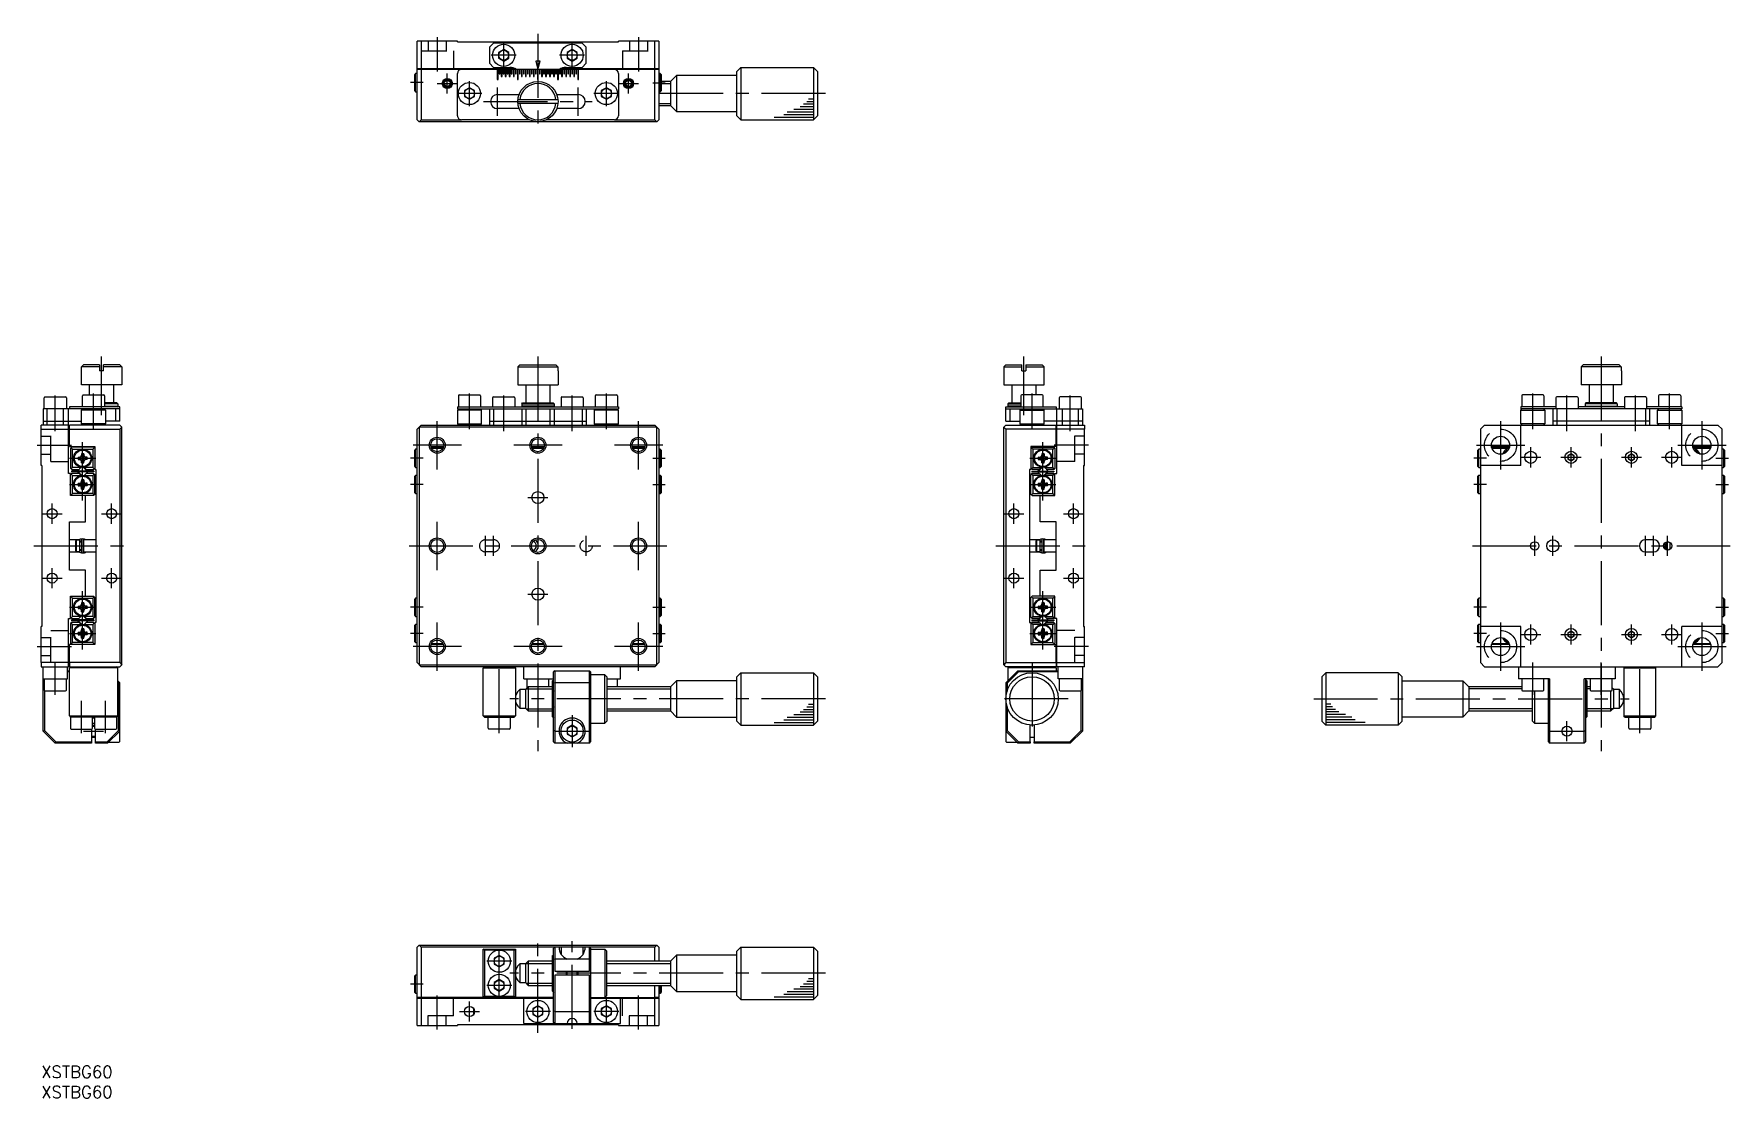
# Model space of a CAD drawing. Extents: x -2 to 419, y -8 to 256.
import ezdxf

# ---------------------------------------------------------------- set-up
doc = ezdxf.new("R2010")
doc.units = 0
doc.header["$LTSCALE"] = 0.5
doc.linetypes.add('CENTER', pattern=[50.8, 31.75, -6.35, 6.35, -6.35])
doc.linetypes.add('DASHED', pattern=[19.05, 12.7, -6.35])
for name, color, linetype in [('MSM_CENTER', 1, 'CENTER'), ('MSM_CONTINUOUS', 7, 'CONTINUOUS'), ('MSM_DASHED', 4, 'DASHED'), ('MSM_NARROW', 5, 'CONTINUOUS'), ('MSM_PART_NUMBER', 7, 'CONTINUOUS')]:
    doc.layers.add(name, color=color, linetype=linetype)
doc.styles.get("Standard").update_dxf_attribs({"font": 'txt.shx', "height": 3, "bigfont": 'bigfont.shx'})

# ---------------------------------------------------------------- blocks, each defined once
blk = doc.blocks.new('*U4')
at = {"layer": 'MSM_PART_NUMBER'}
blk.add_text('XSTBG60', height=3, dxfattribs=at).set_placement((0, -3))
blk = doc.blocks.new('*U5')
at = {"layer": 'MSM_PART_NUMBER'}
blk.add_text('XSTBG60', height=3, dxfattribs=at).set_placement((0, -8))

msp = doc.modelspace()

# ---------------------------------------------------------------- linework, layer by layer
at = {"layer": 'MSM_CENTER'}
for p, q in [((98.36, 255.49), (98.36, 246.99)), ((114.86, 247.89), (114.86, 254.09)), ((123.36, 256.29), (123.36, 232.49)), ((131.86, 247.89), (131.86, 254.09)), ((148.36, 255.49), (148.36, 246.99)), ((117.96, 250.99), (111.76, 250.99)), ((134.96, 250.99), (128.76, 250.99)), ((100.86, 241.49), (100.86, 246.49)), ((106.36, 238.39), (106.36, 244.59)), ((140.36, 238.39), (140.36, 244.59)), ((145.86, 241.49), (145.86, 246.49)), ((94.86, 244.19), (91.76, 244.19)), ((98.36, 243.99), (103.36, 243.99)), ((109.46, 241.49), (103.26, 241.49)), ((113.36, 235.99), (113.36, 242.99)), ((133.36, 235.99), (133.36, 242.99)), ((143.46, 241.49), (137.26, 241.49)), ((143.36, 243.99), (148.36, 243.99)), ((194.76, 241.49), (151.36, 241.49)), ((151.86, 244.16), (154.96, 244.16)), ((109.86, 239.49), (136.86, 239.49)), ((15, 161.64), (15, 176.14)), ((123.36, 176.14), (123.36, 78.14)), ((244.07, 161.64), (244.07, 176.14)), ((387.42, 176.14), (387.42, 78.14)), ((3.5, 157.61), (3.5, 166.49)), ((13, 158.11), (13, 166.99)), ((106.36, 158.11), (106.36, 166.99)), ((114.86, 157.61), (114.86, 166.49)), ((131.86, 157.61), (131.86, 166.49)), ((140.36, 158.11), (140.36, 166.99)), ((246.07, 158.11), (246.07, 166.99)), ((255.57, 157.61), (255.57, 166.49)), ((370.42, 158.11), (370.42, 166.99)), ((378.92, 157.61), (378.92, 166.49)), ((395.92, 157.61), (395.92, 166.49)), ((404.42, 158.11), (404.42, 166.99)), ((98.36, 148.14), (98.36, 160.14)), ((148.36, 148.14), (148.36, 160.14)), ((362.42, 160.14), (362.42, 148.14)), ((412.42, 160.14), (412.42, 148.14)), ((-1, 154.14), (7.5, 154.14)), ((10.3, 140.39), (10.3, 154.89)), ((104.36, 154.14), (92.36, 154.14)), ((129.36, 154.14), (117.36, 154.14)), ((154.36, 154.14), (142.36, 154.14)), ((248.77, 140.39), (248.77, 154.89)), ((248.77, 141.14), (248.77, 154.14)), ((260.07, 154.14), (251.57, 154.14)), ((356.42, 154.14), (368.42, 154.14)), ((369.92, 148.64), (369.92, 153.64)), ((379.92, 148.64), (379.92, 153.64)), ((394.92, 148.64), (394.92, 153.64)), ((404.92, 148.64), (404.92, 153.64)), ((406.42, 154.14), (418.42, 154.14)), ((7.05, 150.89), (13.55, 150.89)), ((94.86, 150.89), (91.76, 150.89)), ((151.86, 150.89), (154.96, 150.89)), ((245.52, 150.89), (252.02, 150.89)), ((358.92, 150.89), (355.82, 150.89)), ((367.42, 151.14), (372.42, 151.14)), ((377.42, 151.14), (382.42, 151.14)), ((392.42, 151.14), (397.42, 151.14)), ((402.42, 151.14), (407.42, 151.14)), ((415.92, 150.89), (419.02, 150.89)), ((7.05, 144.39), (13.55, 144.39)), ((94.86, 144.39), (91.76, 144.39)), ((151.86, 144.39), (154.96, 144.39)), ((245.52, 144.39), (252.02, 144.39)), ((358.92, 144.39), (355.82, 144.39)), ((415.92, 144.39), (419.02, 144.39)), ((2.7, 134.64), (2.7, 139.64)), ((17.5, 134.64), (17.5, 139.64)), ((120.86, 141.14), (125.86, 141.14)), ((241.57, 134.64), (241.57, 139.64)), ((256.37, 134.64), (256.37, 139.64)), ((0.2, 137.14), (5.2, 137.14)), ((15, 137.14), (20, 137.14)), ((98.36, 123.14), (98.36, 135.14)), ((148.36, 123.14), (148.36, 135.14)), ((239.07, 137.14), (244.07, 137.14)), ((253.87, 137.14), (258.87, 137.14)), ((110.36, 126.64), (110.36, 131.64)), ((112.36, 126.64), (112.36, 131.64)), ((135.36, 126.64), (135.36, 131.64)), ((370.92, 126.64), (370.92, 131.64)), ((375.42, 126.64), (375.42, 131.64)), ((398.42, 126.64), (398.42, 131.64)), ((400.42, 126.64), (400.42, 131.64)), ((403.92, 126.64), (403.92, 131.64)), ((-1.8, 129.14), (22, 129.14)), ((91.36, 129.14), (155.36, 129.14)), ((237.07, 129.14), (260.87, 129.14)), ((355.42, 129.14), (419.42, 129.14)), ((2.7, 118.64), (2.7, 123.64)), ((17.5, 118.64), (17.5, 123.64)), ((241.57, 118.64), (241.57, 123.64)), ((256.37, 118.64), (256.37, 123.64)), ((0.2, 121.14), (5.2, 121.14)), ((15, 121.14), (20, 121.14)), ((239.07, 121.14), (244.07, 121.14)), ((253.87, 121.14), (258.87, 121.14)), ((7.05, 113.89), (13.55, 113.89)), ((10.3, 103.39), (10.3, 117.89)), ((94.86, 113.89), (91.76, 113.89)), ((120.86, 117.14), (125.86, 117.14)), ((151.86, 113.89), (154.96, 113.89)), ((245.52, 113.89), (252.02, 113.89)), ((248.77, 103.39), (248.77, 117.89)), ((358.92, 113.89), (355.82, 113.89)), ((415.92, 113.89), (419.02, 113.89)), ((98.36, 98.14), (98.36, 110.14)), ((148.36, 98.14), (148.36, 110.14)), ((362.42, 110.14), (362.42, 98.14)), ((369.92, 104.64), (369.92, 109.64)), ((379.92, 104.64), (379.92, 109.64)), ((394.92, 104.64), (394.92, 109.64)), ((404.92, 104.64), (404.92, 109.64)), ((412.42, 110.14), (412.42, 98.14)), ((7.05, 107.39), (13.55, 107.39)), ((94.86, 107.39), (91.76, 107.39)), ((151.86, 107.39), (154.96, 107.39)), ((245.52, 107.39), (252.02, 107.39)), ((358.92, 107.39), (355.82, 107.39)), ((367.42, 107.14), (372.42, 107.14)), ((377.42, 107.14), (382.42, 107.14)), ((392.42, 107.14), (397.42, 107.14)), ((402.42, 107.14), (407.42, 107.14)), ((415.92, 107.39), (419.02, 107.39)), ((-1, 104.14), (7.5, 104.14)), ((104.36, 104.14), (92.36, 104.14)), ((129.36, 104.14), (117.36, 104.14)), ((154.36, 104.14), (142.36, 104.14)), ((260.07, 104.14), (251.57, 104.14)), ((356.42, 104.14), (368.42, 104.14)), ((406.42, 104.14), (418.42, 104.14)), ((3.5, 92.14), (3.5, 100.14)), ((113.76, 82.64), (113.76, 100.14)), ((246.07, 100.14), (246.07, 82.14)), ((370.42, 92.14), (370.42, 100.14)), ((387.42, 92.14), (387.42, 100.14)), ((387.42, 92.14), (387.42, 100.14)), ((397.02, 82.64), (397.02, 100.14)), ((10, 82.64), (10, 90.64)), ((16, 82.64), (16, 90.64)), ((194.76, 91.14), (116.42, 91.14)), ((255.07, 91.14), (237.07, 91.14)), ((316.02, 91.14), (394.36, 91.14)), ((131.86, 87.14), (131.86, 79.14)), ((378.92, 80.64), (378.92, 85.64)), ((10.5, 83.14), (15.5, 83.14)), ((127.86, 83.14), (135.86, 83.14)), ((376.42, 83.14), (381.42, 83.14)), ((123.36, 8.2), (123.36, 32)), ((131.86, 9.2), (131.86, 31)), ((116.86, 26), (110.66, 26)), ((113.76, 16.9), (113.76, 29.1)), ((194.76, 23), (116.42, 23)), ((94.86, 20.3), (91.76, 20.3)), ((98.36, 9), (98.36, 17.5)), ((116.86, 20), (110.66, 20)), ((148.36, 9), (148.36, 17.5)), ((103.86, 13.5), (108.86, 13.5)), ((106.36, 11), (106.36, 16)), ((126.46, 13.5), (120.26, 13.5)), ((123.36, 10.4), (123.36, 16.6)), ((143.46, 13.5), (137.26, 13.5)), ((140.36, 10.4), (140.36, 16.6))]:
    msp.add_line(p, q, dxfattribs=at)
at = {"layer": 'MSM_CONTINUOUS'}
for p, q in [((93.36, 234.99), (93.36, 254.49)), ((103.36, 254.49), (93.36, 254.49)), ((94.36, 254.49), (94.36, 247.69)), ((103.36, 254.29), (103.36, 254.49)), ((103.36, 254.29), (143.36, 254.29)), ((112.36, 253.99), (111.36, 252.99)), ((111.36, 252.99), (111.36, 248.99)), ((134.36, 253.99), (112.36, 253.99)), ((135.36, 252.99), (134.36, 253.99)), ((135.36, 248.99), (135.36, 252.99)), ((143.36, 254.29), (143.36, 254.49)), ((153.36, 254.49), (143.36, 254.49)), ((152.36, 247.69), (152.36, 254.49)), ((153.36, 254.49), (152.36, 254.49)), ((153.36, 254.49), (153.36, 234.99)), ((111.36, 248.99), (112.36, 247.99)), ((114.86, 252.44), (113.61, 251.71)), ((113.61, 251.71), (113.61, 250.27)), ((113.61, 250.27), (114.86, 249.55)), ((116.11, 251.71), (114.86, 252.44)), ((114.86, 249.55), (116.11, 250.27)), ((116.11, 250.27), (116.11, 251.71)), ((123.89, 249.49), (122.82, 249.49)), ((122.82, 249.49), (123.36, 247.49)), ((123.36, 247.49), (123.89, 249.49)), ((131.86, 252.44), (130.61, 251.71)), ((130.61, 251.71), (130.61, 250.27)), ((130.61, 250.27), (131.86, 249.55)), ((133.11, 251.71), (131.86, 252.44)), ((131.86, 249.55), (133.11, 250.27)), ((133.11, 250.27), (133.11, 251.71)), ((134.36, 247.99), (135.36, 248.99)), ((92.96, 246.44), (92.76, 246.24)), ((92.76, 242.14), (92.76, 246.24)), ((93.36, 246.44), (92.96, 246.44)), ((92.96, 241.94), (92.96, 246.44)), ((93.36, 247.69), (117.66, 247.69)), ((153.36, 247.49), (93.36, 247.49)), ((94.36, 247.49), (94.36, 234.99)), ((100.11, 244.43), (100.86, 244.86)), ((100.11, 243.56), (100.11, 244.43)), ((100.86, 244.86), (101.61, 244.43)), ((101.61, 244.43), (101.61, 243.56)), ((103.36, 235.99), (103.36, 246.49)), ((112.36, 247.99), (116.36, 247.99)), ((113.26, 247.49), (113.26, 244.99)), ((113.26, 244.99), (113.46, 244.99)), ((113.46, 244.99), (113.46, 247.49)), ((113.76, 247.49), (113.76, 246.39)), ((113.76, 246.39), (113.96, 246.39)), ((113.96, 246.39), (113.96, 247.49)), ((114.26, 247.49), (114.26, 245.69)), ((114.26, 245.69), (114.46, 245.69)), ((114.46, 245.69), (114.46, 247.49)), ((114.76, 247.49), (114.76, 246.39)), ((114.76, 246.39), (114.96, 246.39)), ((114.96, 246.39), (114.96, 247.49)), ((115.26, 247.49), (115.26, 245.69)), ((115.26, 245.69), (115.46, 245.69)), ((115.46, 245.69), (115.46, 247.49)), ((115.76, 247.49), (115.76, 246.39)), ((115.76, 246.39), (115.96, 246.39)), ((115.96, 246.39), (115.96, 247.49)), ((116.26, 247.49), (116.26, 245.69)), ((116.26, 245.69), (116.46, 245.69)), ((116.46, 245.69), (116.46, 247.49)), ((116.76, 247.49), (116.76, 246.39)), ((116.76, 246.39), (116.96, 246.39)), ((116.96, 246.39), (116.96, 247.49)), ((117.26, 247.49), (117.26, 245.69)), ((117.26, 245.69), (117.46, 245.69)), ((117.46, 245.69), (117.46, 247.49)), ((117.76, 247.49), (117.76, 246.39)), ((117.76, 246.39), (117.96, 246.39)), ((117.96, 246.39), (117.96, 247.49)), ((118.26, 247.49), (118.26, 244.99)), ((118.26, 244.99), (118.46, 244.99)), ((118.46, 244.99), (118.46, 247.49)), ((118.76, 247.49), (118.76, 246.39)), ((118.76, 246.39), (118.96, 246.39)), ((118.96, 246.39), (118.96, 247.49)), ((119.26, 247.49), (119.26, 245.69)), ((119.26, 245.69), (119.46, 245.69)), ((119.46, 245.69), (119.46, 247.49)), ((119.76, 247.49), (119.76, 246.39)), ((119.76, 246.39), (119.96, 246.39)), ((119.96, 246.39), (119.96, 247.49)), ((120.26, 247.49), (120.26, 245.69)), ((120.26, 245.69), (120.46, 245.69)), ((120.46, 245.69), (120.46, 247.49)), ((120.76, 247.49), (120.76, 246.39)), ((120.76, 246.39), (120.96, 246.39)), ((120.96, 246.39), (120.96, 247.49)), ((121.26, 247.49), (121.26, 245.69)), ((121.26, 245.69), (121.46, 245.69)), ((121.46, 245.69), (121.46, 247.49)), ((121.76, 247.49), (121.76, 246.39)), ((121.76, 246.39), (121.96, 246.39)), ((121.96, 246.39), (121.96, 247.49)), ((122.26, 247.49), (122.26, 245.69)), ((122.26, 245.69), (122.46, 245.69)), ((122.46, 245.69), (122.46, 247.49)), ((122.76, 247.49), (122.76, 246.39)), ((122.76, 246.39), (122.96, 246.39)), ((122.96, 246.39), (122.96, 247.49)), ((123.26, 247.49), (123.26, 244.99)), ((123.26, 244.99), (123.46, 244.99)), ((123.46, 244.99), (123.46, 247.49)), ((123.76, 247.49), (123.76, 246.39)), ((123.76, 246.39), (123.96, 246.39)), ((123.96, 246.39), (123.96, 247.49)), ((124.26, 247.49), (124.26, 245.69)), ((124.26, 245.69), (124.46, 245.69)), ((124.46, 245.69), (124.46, 247.49)), ((124.76, 247.49), (124.76, 246.39)), ((124.76, 246.39), (124.96, 246.39)), ((124.96, 246.39), (124.96, 247.49)), ((125.26, 247.49), (125.26, 245.69)), ((125.26, 245.69), (125.46, 245.69)), ((125.46, 245.69), (125.46, 247.49)), ((125.76, 247.49), (125.76, 246.39)), ((125.76, 246.39), (125.96, 246.39)), ((125.96, 246.39), (125.96, 247.49)), ((126.26, 247.49), (126.26, 245.69)), ((126.26, 245.69), (126.46, 245.69)), ((126.46, 245.69), (126.46, 247.49)), ((126.76, 247.49), (126.76, 246.39)), ((126.76, 246.39), (126.96, 246.39)), ((126.96, 246.39), (126.96, 247.49)), ((127.26, 247.49), (127.26, 245.69)), ((127.26, 245.69), (127.46, 245.69)), ((127.46, 245.69), (127.46, 247.49)), ((127.76, 247.49), (127.76, 246.39)), ((127.76, 246.39), (127.96, 246.39)), ((127.96, 246.39), (127.96, 247.49)), ((128.26, 247.49), (128.26, 244.99)), ((128.26, 244.99), (128.46, 244.99)), ((128.46, 244.99), (128.46, 247.49)), ((128.76, 247.49), (128.76, 246.39)), ((128.76, 246.39), (128.96, 246.39)), ((128.96, 246.39), (128.96, 247.49)), ((129.05, 247.69), (153.36, 247.69)), ((129.26, 247.49), (129.26, 245.69)), ((129.26, 245.69), (129.46, 245.69)), ((129.46, 245.69), (129.46, 247.49)), ((129.76, 247.49), (129.76, 246.39)), ((129.76, 246.39), (129.96, 246.39)), ((129.96, 246.39), (129.96, 247.49)), ((130.26, 247.49), (130.26, 245.69)), ((130.26, 245.69), (130.46, 245.69)), ((130.36, 247.99), (134.36, 247.99)), ((130.46, 245.69), (130.46, 247.49)), ((130.76, 247.49), (130.76, 246.39)), ((130.76, 246.39), (130.96, 246.39)), ((130.96, 246.39), (130.96, 247.49)), ((131.26, 247.49), (131.26, 245.69)), ((131.26, 245.69), (131.46, 245.69)), ((131.46, 245.69), (131.46, 247.49)), ((131.76, 247.49), (131.76, 246.39)), ((131.76, 246.39), (131.96, 246.39)), ((131.96, 246.39), (131.96, 247.49)), ((132.26, 247.49), (132.26, 245.69)), ((132.26, 245.69), (132.46, 245.69)), ((132.46, 245.69), (132.46, 247.49)), ((132.76, 247.49), (132.76, 246.39)), ((132.76, 246.39), (132.96, 246.39)), ((132.96, 246.39), (132.96, 247.49)), ((133.26, 247.49), (133.26, 244.99)), ((133.26, 244.99), (133.46, 244.99)), ((133.46, 244.99), (133.46, 247.49)), ((143.36, 246.49), (143.36, 235.99)), ((145.11, 244.43), (145.86, 244.86)), ((145.11, 243.56), (145.11, 244.43)), ((145.86, 244.86), (146.61, 244.43)), ((146.61, 244.43), (146.61, 243.56)), ((152.36, 234.99), (152.36, 247.49)), ((153.76, 246.44), (153.36, 246.44)), ((153.96, 246.24), (153.76, 246.44)), ((153.76, 246.44), (153.76, 246.38)), ((153.76, 246.38), (153.76, 241.94)), ((153.96, 246.24), (153.96, 246.19)), ((153.96, 246.19), (153.96, 242.14)), ((156.26, 244.49), (153.96, 244.49)), ((157.76, 245.99), (156.26, 244.49)), ((156.26, 244.49), (156.26, 238.49)), ((172.76, 245.99), (157.76, 245.99)), ((157.76, 245.99), (157.76, 236.99)), ((172.76, 246.99), (173.76, 247.99)), ((172.76, 235.99), (172.76, 246.99)), ((173.76, 247.99), (191.76, 247.99)), ((173.76, 247.99), (173.76, 234.99)), ((191.76, 247.99), (192.76, 246.99)), ((191.76, 247.99), (191.76, 234.99)), ((192.76, 246.99), (192.76, 235.99)), ((92.76, 242.14), (92.96, 241.94)), ((92.96, 241.94), (93.36, 241.94)), ((100.86, 243.13), (100.11, 243.56)), ((101.61, 243.56), (100.86, 243.13)), ((106.36, 242.94), (105.11, 242.21)), ((105.11, 242.21), (105.11, 240.77)), ((105.11, 240.77), (106.36, 240.05)), ((107.61, 242.21), (106.36, 242.94)), ((106.36, 240.05), (107.61, 240.77)), ((107.61, 240.77), (107.61, 242.21)), ((113.36, 241.24), (118.67, 241.24)), ((128.04, 241.24), (133.36, 241.24)), ((140.36, 242.94), (139.11, 242.21)), ((139.11, 242.21), (139.11, 240.77)), ((139.11, 240.77), (140.36, 240.05)), ((141.61, 242.21), (140.36, 242.94)), ((140.36, 240.05), (141.61, 240.77)), ((141.61, 240.77), (141.61, 242.21)), ((145.86, 243.13), (145.11, 243.56)), ((146.61, 243.56), (145.86, 243.13)), ((153.36, 241.94), (153.76, 241.94)), ((153.76, 241.94), (153.96, 242.14)), ((118.67, 237.74), (113.36, 237.74)), ((118.38, 239.99), (128.33, 239.99)), ((128.33, 238.99), (118.38, 238.99)), ((133.36, 237.74), (128.04, 237.74)), ((153.36, 238.49), (156.26, 238.49)), ((156.26, 238.49), (157.76, 236.99)), ((157.76, 236.99), (172.76, 236.99)), ((172.76, 235.99), (173.76, 234.99)), ((191.76, 234.99), (192.76, 235.99)), ((93.86, 234.49), (93.36, 234.99)), ((94.36, 234.99), (93.86, 234.49)), ((152.86, 234.49), (93.86, 234.49)), ((94.36, 234.99), (104.36, 234.99)), ((121.18, 234.99), (104.36, 234.99)), ((142.36, 234.99), (125.54, 234.99)), ((142.36, 234.99), (152.36, 234.99)), ((152.86, 234.49), (152.36, 234.99)), ((153.36, 234.99), (152.86, 234.49)), ((173.76, 234.99), (191.76, 234.99)), ((10.5, 174.14), (10, 173.64)), ((10, 169.14), (10, 173.64)), ((14.5, 173.64), (10, 173.64)), ((14.5, 174.14), (10.5, 174.14)), ((14.5, 174.14), (14.5, 172.64)), ((19.5, 174.14), (15.5, 174.14)), ((15.5, 172.64), (15.5, 174.14)), ((20, 173.64), (15.5, 173.64)), ((20, 173.64), (19.5, 174.14)), ((20, 173.64), (20, 169.14)), ((118.88, 174.14), (118.38, 173.64)), ((118.38, 173.64), (128.33, 173.64)), ((118.38, 173.64), (118.38, 172.64)), ((118.88, 174.14), (127.83, 174.14)), ((127.83, 174.14), (128.33, 173.64)), ((128.33, 173.64), (128.33, 172.64)), ((239.57, 174.14), (239.07, 173.64)), ((239.07, 173.64), (239.07, 169.14)), ((239.07, 173.64), (243.57, 173.64)), ((239.57, 174.14), (243.57, 174.14)), ((243.57, 172.64), (243.57, 174.14)), ((244.57, 174.14), (248.57, 174.14)), ((244.57, 174.14), (244.57, 172.64)), ((244.57, 173.64), (249.07, 173.64)), ((248.57, 174.14), (249.07, 173.64)), ((249.07, 169.14), (249.07, 173.64)), ((382.45, 173.64), (382.95, 174.14)), ((392.4, 173.64), (382.45, 173.64)), ((382.45, 173.64), (382.45, 172.64)), ((391.9, 174.14), (382.95, 174.14)), ((391.9, 174.14), (392.4, 173.64)), ((392.4, 173.64), (392.4, 172.64)), ((20, 169.14), (10, 169.14)), ((12, 166.64), (12, 169.14)), ((15.5, 172.64), (14.5, 172.64)), ((18, 169.14), (18, 164.64)), ((118.36, 172.64), (118.36, 169.14)), ((118.36, 172.64), (118.38, 172.64)), ((118.36, 169.14), (128.36, 169.14)), ((120.36, 169.14), (120.36, 164.64)), ((126.36, 169.14), (126.36, 164.64)), ((128.33, 172.64), (128.36, 172.64)), ((128.36, 172.64), (128.36, 169.14)), ((239.07, 169.14), (249.07, 169.14)), ((241.07, 169.14), (241.07, 164.64)), ((243.57, 172.64), (244.57, 172.64)), ((247.07, 166.64), (247.07, 169.14)), ((382.42, 172.64), (382.42, 169.14)), ((382.45, 172.64), (382.42, 172.64)), ((392.42, 169.14), (382.42, 169.14)), ((384.42, 169.14), (384.42, 164.64)), ((390.42, 169.14), (390.42, 164.64)), ((392.42, 172.64), (392.4, 172.64)), ((392.42, 172.64), (392.42, 169.14)), ((0.75, 163.14), (0.75, 165.94)), ((0.95, 166.14), (6.05, 166.14)), ((6.25, 165.94), (6.25, 163.14)), ((10.25, 163.64), (10.25, 166.44)), ((10.45, 166.64), (15.55, 166.64)), ((15.75, 166.44), (15.75, 163.64)), ((18.8, 164.64), (15.75, 164.64)), ((19, 164.44), (15.75, 164.44)), ((19, 164.44), (18.8, 164.64)), ((19, 164.44), (19, 163.84)), ((103.61, 166.44), (103.61, 163.64)), ((103.81, 166.64), (108.91, 166.64)), ((109.11, 166.44), (109.11, 163.64)), ((112.11, 165.94), (112.11, 163.64)), ((112.31, 166.14), (117.41, 166.14)), ((117.61, 165.94), (117.61, 163.64)), ((119.36, 164.44), (119.56, 164.64)), ((119.36, 164.44), (119.36, 163.84)), ((119.36, 164.44), (127.36, 164.44)), ((119.56, 164.64), (127.16, 164.64)), ((127.16, 164.64), (127.36, 164.44)), ((127.36, 164.44), (127.36, 163.84)), ((129.11, 165.94), (129.11, 163.64)), ((129.31, 166.14), (134.41, 166.14)), ((134.61, 165.94), (134.61, 163.64)), ((137.61, 166.44), (137.61, 163.64)), ((137.81, 166.64), (142.91, 166.64)), ((143.11, 166.44), (143.11, 163.64)), ((240.07, 164.44), (240.27, 164.64)), ((240.07, 164.44), (240.07, 163.84)), ((240.07, 164.44), (243.32, 164.44)), ((240.27, 164.64), (243.32, 164.64)), ((243.32, 166.44), (243.32, 163.64)), ((248.62, 166.64), (243.52, 166.64)), ((248.82, 163.64), (248.82, 166.44)), ((252.82, 165.94), (252.82, 163.14)), ((258.12, 166.14), (253.02, 166.14)), ((258.32, 163.14), (258.32, 165.94)), ((367.67, 166.44), (367.67, 163.64)), ((372.97, 166.64), (367.87, 166.64)), ((373.17, 166.44), (373.17, 163.64)), ((376.17, 165.94), (376.17, 163.14)), ((381.47, 166.14), (376.37, 166.14)), ((381.67, 165.94), (381.67, 163.14)), ((383.62, 164.64), (383.42, 164.44)), ((383.42, 164.44), (383.42, 163.84)), ((391.42, 164.44), (383.42, 164.44)), ((391.22, 164.64), (383.62, 164.64)), ((391.42, 164.44), (391.22, 164.64)), ((391.42, 164.44), (391.42, 163.84)), ((393.17, 165.94), (393.17, 163.14)), ((398.47, 166.14), (393.37, 166.14)), ((398.67, 165.94), (398.67, 163.14)), ((401.67, 166.44), (401.67, 163.64)), ((406.97, 166.64), (401.87, 166.64)), ((407.17, 166.44), (407.17, 163.64)), ((19.5, 163.14), (0.5, 163.14)), ((0.5, 163.14), (0.5, 159.14)), ((0.5, 160.14), (10, 160.14)), ((1.5, 159.14), (1.5, 163.14)), ((5.5, 163.14), (5.5, 159.14)), ((6.8, 147.14), (6.8, 163.14)), ((19.5, 163.64), (7, 163.64)), ((7, 163.64), (7, 163.14)), ((10, 162.84), (10.3, 163.14)), ((10, 159.44), (10, 162.84)), ((16, 162.84), (10, 162.84)), ((16, 162.84), (15.7, 163.14)), ((15.75, 163.84), (19, 163.84)), ((16, 162.84), (16, 159.44)), ((19.5, 160.14), (16, 160.14)), ((18.5, 163.14), (18.5, 160.14)), ((18.8, 163.64), (19, 163.84)), ((19.5, 160.14), (19.5, 163.64)), ((103.36, 163.64), (103.36, 163.14)), ((103.36, 163.64), (143.36, 163.64)), ((103.36, 163.14), (143.36, 163.14)), ((103.66, 163.14), (103.36, 162.84)), ((103.36, 162.84), (103.36, 159.44)), ((103.36, 162.84), (103.36, 162.84)), ((109.36, 162.84), (103.36, 162.84)), ((109.36, 162.84), (109.06, 163.14)), ((109.36, 159.44), (109.36, 162.84)), ((111.36, 163.14), (111.36, 159.14)), ((111.36, 160.14), (135.36, 160.14)), ((112.36, 163.14), (112.36, 159.14)), ((119.56, 163.64), (119.36, 163.84)), ((127.36, 163.84), (119.36, 163.84)), ((119.36, 163.14), (119.36, 159.14)), ((120.36, 163.14), (120.36, 159.14)), ((126.36, 163.14), (126.36, 159.14)), ((127.16, 163.64), (127.36, 163.84)), ((127.36, 163.14), (127.36, 159.14)), ((134.36, 163.14), (134.36, 159.14)), ((135.36, 163.14), (135.36, 159.14)), ((137.66, 163.14), (137.36, 162.84)), ((137.36, 162.84), (137.36, 159.44)), ((137.36, 162.84), (137.36, 162.84)), ((143.36, 162.84), (137.36, 162.84)), ((143.36, 162.84), (143.06, 163.14)), ((143.36, 163.64), (143.36, 163.14)), ((143.36, 159.44), (143.36, 162.84)), ((239.57, 163.64), (252.07, 163.64)), ((239.57, 160.14), (239.57, 163.64)), ((239.57, 163.14), (258.57, 163.14)), ((239.57, 160.14), (243.07, 160.14)), ((240.27, 163.64), (240.07, 163.84)), ((243.32, 163.84), (240.07, 163.84)), ((240.57, 163.14), (240.57, 160.14)), ((243.07, 162.84), (243.37, 163.14)), ((243.07, 162.84), (243.07, 159.44)), ((243.07, 162.84), (249.07, 162.84)), ((249.07, 162.84), (248.77, 163.14)), ((249.07, 159.44), (249.07, 162.84)), ((258.57, 160.14), (249.07, 160.14)), ((252.07, 163.64), (252.07, 163.14)), ((252.27, 147.14), (252.27, 163.14)), ((253.57, 163.14), (253.57, 159.14)), ((257.57, 159.14), (257.57, 163.14)), ((258.57, 163.14), (258.57, 159.14)), ((367.42, 163.64), (367.42, 163.14)), ((376.17, 163.64), (367.42, 163.64)), ((407.42, 163.14), (367.42, 163.14)), ((367.42, 162.84), (367.72, 163.14)), ((367.42, 159.44), (367.42, 162.84)), ((367.42, 162.84), (373.42, 162.84)), ((373.12, 163.14), (373.42, 162.84)), ((373.42, 162.84), (373.42, 159.44)), ((373.42, 162.84), (373.42, 162.84)), ((375.42, 163.14), (375.42, 159.14)), ((399.42, 160.14), (375.42, 160.14)), ((376.42, 163.14), (376.42, 159.14)), ((393.17, 163.64), (381.67, 163.64)), ((383.62, 163.64), (383.42, 163.84)), ((383.42, 163.84), (391.42, 163.84)), ((391.22, 163.64), (391.42, 163.84)), ((398.42, 163.14), (398.42, 159.14)), ((407.42, 163.64), (398.67, 163.64)), ((399.42, 163.14), (399.42, 159.14)), ((401.42, 162.84), (401.72, 163.14)), ((401.42, 159.44), (401.42, 162.84)), ((401.42, 162.84), (407.42, 162.84)), ((407.12, 163.14), (407.42, 162.84)), ((407.42, 163.64), (407.42, 163.14)), ((407.42, 162.84), (407.42, 159.44)), ((407.42, 162.84), (407.42, 162.84)), ((0, 149.14), (0, 159.14)), ((6.8, 159.14), (0, 159.14)), ((0, 158.14), (6.8, 158.14)), ((7, 153.84), (7, 159.14)), ((19.5, 159.14), (7, 159.14)), ((7, 158.14), (19.5, 158.14)), ((16, 159.44), (10, 159.44)), ((10, 159.44), (10.3, 159.14)), ((15.7, 159.14), (16, 159.44)), ((19.5, 159.14), (20, 158.64)), ((19.5, 158.14), (20, 158.64)), ((19.5, 158.14), (19.5, 100.14)), ((20, 99.64), (20, 158.64)), ((93.36, 158.14), (94.36, 159.14)), ((93.36, 100.14), (93.36, 158.14)), ((93.86, 158.64), (93.86, 99.64)), ((152.86, 158.64), (93.86, 158.64)), ((94.36, 159.14), (152.36, 159.14)), ((103.36, 159.44), (109.36, 159.44)), ((103.36, 159.44), (103.66, 159.14)), ((109.06, 159.14), (109.36, 159.44)), ((137.36, 159.44), (143.36, 159.44)), ((137.36, 159.44), (137.66, 159.14)), ((143.36, 159.44), (143.06, 159.14)), ((152.36, 159.14), (153.36, 158.14)), ((152.86, 99.64), (152.86, 158.64)), ((153.36, 158.14), (153.36, 100.14)), ((239.57, 159.14), (239.07, 158.64)), ((239.07, 99.64), (239.07, 158.64)), ((239.07, 158.64), (239.57, 158.14)), ((239.57, 159.14), (252.07, 159.14)), ((252.07, 158.14), (239.57, 158.14)), ((239.57, 158.14), (239.57, 100.14)), ((243.07, 159.44), (249.07, 159.44)), ((243.37, 159.14), (243.07, 159.44)), ((249.07, 159.44), (248.77, 159.14)), ((252.07, 153.84), (252.07, 159.14)), ((252.27, 159.14), (259.07, 159.14)), ((259.07, 158.14), (252.27, 158.14)), ((259.07, 159.14), (259.07, 158.14)), ((259.07, 149.14), (259.07, 158.14)), ((358.42, 159.14), (357.42, 158.14)), ((357.42, 158.14), (357.42, 100.14)), ((358.42, 159.14), (416.42, 159.14)), ((373.42, 159.44), (367.42, 159.44)), ((367.42, 159.44), (367.72, 159.14)), ((367.42, 149.14), (367.42, 159.14)), ((373.12, 159.14), (373.42, 159.44)), ((407.42, 159.44), (401.42, 159.44)), ((401.42, 159.44), (401.72, 159.14)), ((407.42, 159.44), (407.12, 159.14)), ((407.42, 149.14), (407.42, 159.14)), ((417.42, 158.14), (416.42, 159.14)), ((417.42, 100.14), (417.42, 158.14)), ((7, 153.84), (13.3, 153.84)), ((7.6, 153.64), (7.3, 153.34)), ((7.3, 153.34), (7.3, 148.44)), ((7.8, 153.14), (7.45, 153.49)), ((13, 153.64), (7.6, 153.64)), ((7.8, 148.64), (7.8, 153.14)), ((7.8, 153.14), (12.8, 153.14)), ((9.6, 153.64), (9.4, 153.84)), ((10.6, 152.04), (10, 152.04)), ((10.21, 151.82), (10, 152.04)), ((10, 152.04), (10, 151.69)), ((10.39, 151.82), (10.21, 151.82)), ((10.21, 151.82), (10.21, 151.47)), ((10.39, 151.82), (10.6, 152.04)), ((10.39, 151.47), (10.39, 151.82)), ((10.6, 152.04), (10.6, 151.69)), ((11.2, 153.84), (11, 153.64)), ((12.8, 153.14), (13.15, 153.49)), ((12.8, 153.14), (12.8, 148.64)), ((13, 153.64), (13.3, 153.34)), ((13.3, 153.84), (13.3, 148.14)), ((92.96, 153.14), (92.76, 152.94)), ((92.76, 148.84), (92.76, 152.94)), ((93.36, 153.14), (92.96, 153.14)), ((92.96, 148.64), (92.96, 153.14)), ((96.76, 153.84), (99.95, 153.84)), ((96.81, 153.64), (99.9, 153.64)), ((99.77, 153.34), (96.95, 153.34)), ((121.76, 153.84), (124.95, 153.84)), ((121.81, 153.64), (124.9, 153.64)), ((124.77, 153.34), (121.95, 153.34)), ((146.76, 153.84), (149.95, 153.84)), ((146.81, 153.64), (149.9, 153.64)), ((149.77, 153.34), (146.95, 153.34)), ((153.76, 153.14), (153.36, 153.14)), ((153.96, 152.94), (153.76, 153.14)), ((153.76, 153.14), (153.76, 148.64)), ((153.96, 152.94), (153.96, 148.84)), ((252.07, 153.84), (245.77, 153.84)), ((245.77, 153.84), (245.77, 148.14)), ((246.07, 153.64), (245.77, 153.34)), ((246.27, 153.14), (245.92, 153.49)), ((246.07, 153.64), (251.47, 153.64)), ((246.27, 153.14), (246.27, 148.64)), ((251.27, 153.14), (246.27, 153.14)), ((247.87, 153.84), (248.07, 153.64)), ((249.07, 152.04), (248.47, 152.04)), ((248.69, 151.82), (248.47, 152.04)), ((248.47, 152.04), (248.47, 151.69)), ((248.86, 151.82), (248.69, 151.82)), ((248.69, 151.82), (248.69, 151.47)), ((248.86, 151.82), (249.07, 152.04)), ((248.86, 151.47), (248.86, 151.82)), ((249.07, 152.04), (249.07, 151.69)), ((249.47, 153.64), (249.67, 153.84)), ((251.27, 153.14), (251.62, 153.49)), ((251.27, 148.64), (251.27, 153.14)), ((251.47, 153.64), (251.77, 153.34)), ((251.77, 153.34), (251.77, 148.44)), ((357.02, 153.14), (356.82, 152.94)), ((356.82, 148.84), (356.82, 152.94)), ((357.42, 153.14), (357.02, 153.14)), ((357.02, 148.64), (357.02, 153.14)), ((364.65, 153.84), (360.19, 153.84)), ((360.23, 153.64), (364.62, 153.64)), ((364.53, 153.34), (360.32, 153.34)), ((360.85, 153.64), (360.8, 153.84)), ((364.05, 153.84), (364, 153.64)), ((364.02, 153.84), (364.22, 153.64)), ((379.92, 152), (379.17, 151.57)), ((380.67, 151.57), (379.92, 152)), ((394.92, 152), (394.17, 151.57)), ((395.67, 151.57), (394.92, 152)), ((414.65, 153.84), (410.19, 153.84)), ((410.23, 153.64), (414.62, 153.64)), ((414.53, 153.34), (410.32, 153.34)), ((410.62, 153.64), (410.82, 153.84)), ((410.85, 153.64), (410.8, 153.84)), ((414.05, 153.84), (414, 153.64)), ((417.82, 153.14), (417.42, 153.14)), ((418.02, 152.94), (417.82, 153.14)), ((417.82, 153.14), (417.82, 148.64)), ((418.02, 152.94), (418.02, 148.84)), ((0.2, 149.14), (0, 149.14)), ((0.2, 149.14), (0.2, 109.14)), ((7.6, 148.14), (7.3, 148.44)), ((7.45, 148.29), (7.8, 148.64)), ((7.55, 147.74), (7.55, 147.54)), ((13.05, 147.74), (7.55, 147.74)), ((13.05, 147.54), (7.55, 147.54)), ((7.6, 148.14), (9.38, 148.14)), ((9.88, 148.64), (7.8, 148.64)), ((8.99, 147.74), (9.92, 148.67)), ((8.99, 147.74), (8.99, 147.74)), ((9, 147.74), (8.99, 147.74)), ((8.99, 147.53), (8.99, 147.54)), ((8.99, 147.53), (9, 147.54)), ((9.92, 146.6), (8.99, 147.53)), ((9.05, 147.54), (9.98, 146.61)), ((9.15, 151.19), (9.15, 150.59)), ((9.36, 150.97), (9.15, 151.19)), ((9.15, 151.19), (9.5, 151.19)), ((9.36, 150.8), (9.15, 150.59)), ((9.15, 150.59), (9.5, 150.59)), ((10.11, 146.63), (9.2, 147.54)), ((9.36, 150.97), (9.36, 150.8)), ((9.36, 150.97), (9.71, 150.97)), ((9.36, 150.8), (9.71, 150.8)), ((10, 149.74), (10, 150.09)), ((10.21, 149.95), (10, 149.74)), ((10, 149.74), (10.6, 149.74)), ((10.21, 149.95), (10.21, 150.3)), ((10.21, 149.95), (10.39, 149.95)), ((10.39, 149.95), (10.39, 150.3)), ((10.39, 149.95), (10.6, 149.74)), ((11.4, 147.74), (10.49, 148.65)), ((10.6, 149.74), (10.6, 150.09)), ((11.54, 147.74), (10.62, 148.66)), ((10.68, 148.67), (11.61, 147.74)), ((11.61, 147.53), (10.68, 146.6)), ((12.8, 148.64), (10.71, 148.64)), ((11.24, 150.97), (10.89, 150.97)), ((11.24, 150.8), (10.89, 150.8)), ((11.45, 151.19), (11.1, 151.19)), ((11.45, 150.59), (11.1, 150.59)), ((11.21, 148.14), (13, 148.14)), ((11.24, 150.97), (11.45, 151.19)), ((11.24, 150.8), (11.24, 150.97)), ((11.24, 150.8), (11.45, 150.59)), ((11.45, 150.59), (11.45, 151.19)), ((11.61, 147.74), (11.6, 147.74)), ((11.6, 147.54), (11.61, 147.53)), ((11.61, 147.74), (11.61, 147.74)), ((11.61, 147.54), (11.61, 147.53)), ((12.8, 148.64), (13.15, 148.29)), ((13.3, 148.44), (13, 148.14)), ((13.05, 147.74), (13.05, 147.54)), ((13.3, 148.14), (13.6, 148.14)), ((13.3, 148.14), (13.6, 148.14)), ((13.6, 148.14), (13.6, 110.14)), ((92.76, 148.84), (92.96, 148.64)), ((92.96, 148.64), (93.36, 148.64)), ((153.36, 148.64), (153.76, 148.64)), ((153.76, 148.64), (153.96, 148.84)), ((245.47, 148.14), (245.47, 110.14)), ((245.77, 148.14), (245.47, 148.14)), ((246.07, 148.14), (245.77, 148.44)), ((245.92, 148.29), (246.27, 148.64)), ((246.02, 147.74), (246.02, 147.54)), ((246.02, 147.74), (251.52, 147.74)), ((246.02, 147.54), (251.52, 147.54)), ((247.86, 148.14), (246.07, 148.14)), ((246.27, 148.64), (248.36, 148.64)), ((248.39, 148.67), (247.47, 147.74)), ((247.47, 147.74), (247.47, 147.74)), ((247.47, 147.74), (247.47, 147.74)), ((247.47, 147.54), (247.47, 147.53)), ((247.47, 147.54), (247.47, 147.53)), ((247.47, 147.53), (248.39, 146.6)), ((247.53, 147.74), (248.45, 148.66)), ((247.62, 151.19), (247.62, 150.59)), ((247.84, 150.97), (247.62, 151.19)), ((247.62, 151.19), (247.97, 151.19)), ((247.84, 150.8), (247.62, 150.59)), ((247.62, 150.59), (247.97, 150.59)), ((247.67, 147.74), (248.58, 148.65)), ((247.84, 150.97), (247.84, 150.8)), ((247.84, 150.97), (248.19, 150.97)), ((247.84, 150.8), (248.19, 150.8)), ((248.47, 149.74), (248.47, 150.09)), ((248.69, 149.95), (248.47, 149.74)), ((248.47, 149.74), (249.07, 149.74)), ((248.69, 149.95), (248.69, 150.3)), ((248.69, 149.95), (248.86, 149.95)), ((248.86, 149.95), (248.86, 150.3)), ((248.86, 149.95), (249.07, 149.74)), ((248.97, 146.63), (249.88, 147.54)), ((249.07, 149.74), (249.07, 150.09)), ((250.02, 147.54), (249.09, 146.61)), ((250.08, 147.74), (249.16, 148.67)), ((249.16, 146.6), (250.08, 147.53)), ((249.19, 148.64), (251.27, 148.64)), ((249.71, 150.97), (249.36, 150.97)), ((249.71, 150.8), (249.36, 150.8)), ((249.92, 151.19), (249.57, 151.19)), ((249.92, 150.59), (249.57, 150.59)), ((251.47, 148.14), (249.69, 148.14)), ((249.71, 150.97), (249.92, 151.19)), ((249.71, 150.8), (249.71, 150.97)), ((249.71, 150.8), (249.92, 150.59)), ((249.92, 150.59), (249.92, 151.19)), ((250.08, 147.53), (250.07, 147.54)), ((250.08, 147.74), (250.08, 147.74)), ((250.08, 147.74), (250.08, 147.74)), ((250.08, 147.53), (250.08, 147.54)), ((251.27, 148.64), (251.62, 148.29)), ((251.77, 148.44), (251.47, 148.14)), ((251.52, 147.74), (251.52, 147.54)), ((258.87, 149.14), (259.07, 149.14)), ((258.87, 149.14), (258.87, 109.14)), ((356.82, 148.84), (357.02, 148.64)), ((357.02, 148.64), (357.42, 148.64)), ((367.42, 149.14), (357.42, 149.14)), ((379.17, 151.57), (379.17, 150.7)), ((379.17, 150.7), (379.92, 150.27)), ((379.92, 150.27), (380.67, 150.7)), ((380.67, 150.7), (380.67, 151.57)), ((394.17, 151.57), (394.17, 150.7)), ((394.17, 150.7), (394.92, 150.27)), ((394.92, 150.27), (395.67, 150.7)), ((395.67, 150.7), (395.67, 151.57)), ((417.42, 149.14), (407.42, 149.14)), ((417.42, 148.64), (417.82, 148.64)), ((417.82, 148.64), (418.02, 148.84)), ((7.3, 147.14), (6.8, 147.14)), ((7.3, 147.14), (6.8, 147.14)), ((7.3, 141.64), (7.3, 147.14)), ((7.6, 147.14), (7.3, 146.84)), ((7.8, 146.64), (7.45, 146.99)), ((9.38, 147.14), (7.6, 147.14)), ((7.8, 142.14), (7.8, 146.64)), ((7.8, 146.64), (9.88, 146.64)), ((9.15, 144.69), (9.15, 144.09)), ((9.36, 144.47), (9.15, 144.69)), ((9.15, 144.69), (9.5, 144.69)), ((9.36, 144.3), (9.15, 144.09)), ((9.15, 144.09), (9.5, 144.09)), ((9.36, 144.47), (9.36, 144.3)), ((9.36, 144.47), (9.71, 144.47)), ((9.36, 144.3), (9.71, 144.3)), ((10.6, 145.54), (10, 145.54)), ((10.21, 145.32), (10, 145.54)), ((10, 145.54), (10, 145.19)), ((10, 143.24), (10, 143.59)), ((10.21, 143.45), (10, 143.24)), ((10, 143.24), (10.6, 143.24)), ((10.39, 145.32), (10.21, 145.32)), ((10.21, 145.32), (10.21, 144.97)), ((10.21, 143.45), (10.21, 143.8)), ((10.21, 143.45), (10.39, 143.45)), ((10.39, 145.32), (10.6, 145.54)), ((10.39, 144.97), (10.39, 145.32)), ((10.39, 143.45), (10.39, 143.8)), ((10.39, 143.45), (10.6, 143.24)), ((10.6, 145.54), (10.6, 145.19)), ((10.6, 143.24), (10.6, 143.59)), ((10.71, 146.64), (12.8, 146.64)), ((11.24, 144.47), (10.89, 144.47)), ((11.24, 144.3), (10.89, 144.3)), ((11.45, 144.69), (11.1, 144.69)), ((11.45, 144.09), (11.1, 144.09)), ((13, 147.14), (11.21, 147.14)), ((11.24, 144.47), (11.45, 144.69)), ((11.24, 144.3), (11.24, 144.47)), ((11.24, 144.3), (11.45, 144.09)), ((11.45, 144.09), (11.45, 144.69)), ((13.15, 146.99), (12.8, 146.64)), ((12.8, 146.64), (12.8, 142.14)), ((13, 147.14), (13.3, 146.84)), ((13.3, 141.94), (13.3, 146.84)), ((92.96, 146.64), (92.76, 146.44)), ((92.76, 142.34), (92.76, 146.44)), ((93.36, 146.64), (92.96, 146.64)), ((92.96, 142.14), (92.96, 146.64)), ((153.76, 146.64), (153.36, 146.64)), ((153.96, 146.44), (153.76, 146.64)), ((153.76, 146.64), (153.76, 142.14)), ((153.96, 146.44), (153.96, 142.34)), ((246.07, 147.14), (245.77, 146.84)), ((245.77, 141.94), (245.77, 146.84)), ((246.27, 146.64), (245.92, 146.99)), ((246.07, 147.14), (247.86, 147.14)), ((246.27, 146.64), (246.27, 142.14)), ((248.36, 146.64), (246.27, 146.64)), ((247.62, 144.69), (247.62, 144.09)), ((247.84, 144.47), (247.62, 144.69)), ((247.62, 144.69), (247.97, 144.69)), ((247.84, 144.3), (247.62, 144.09)), ((247.62, 144.09), (247.97, 144.09)), ((247.84, 144.47), (247.84, 144.3)), ((247.84, 144.47), (248.19, 144.47)), ((247.84, 144.3), (248.19, 144.3)), ((249.07, 145.54), (248.47, 145.54)), ((248.69, 145.32), (248.47, 145.54)), ((248.47, 145.54), (248.47, 145.19)), ((248.47, 143.24), (248.47, 143.59)), ((248.69, 143.45), (248.47, 143.24)), ((248.47, 143.24), (249.07, 143.24)), ((248.86, 145.32), (248.69, 145.32)), ((248.69, 145.32), (248.69, 144.97)), ((248.69, 143.45), (248.69, 143.8)), ((248.69, 143.45), (248.86, 143.45)), ((248.86, 145.32), (249.07, 145.54)), ((248.86, 144.97), (248.86, 145.32)), ((248.86, 143.45), (248.86, 143.8)), ((248.86, 143.45), (249.07, 143.24)), ((249.07, 145.54), (249.07, 145.19)), ((249.07, 143.24), (249.07, 143.59)), ((251.27, 146.64), (249.19, 146.64)), ((249.71, 144.47), (249.36, 144.47)), ((249.71, 144.3), (249.36, 144.3)), ((249.92, 144.69), (249.57, 144.69)), ((249.92, 144.09), (249.57, 144.09)), ((249.69, 147.14), (251.47, 147.14)), ((249.71, 144.47), (249.92, 144.69)), ((249.71, 144.3), (249.71, 144.47)), ((249.71, 144.3), (249.92, 144.09)), ((249.92, 144.09), (249.92, 144.69)), ((251.62, 146.99), (251.27, 146.64)), ((251.27, 142.14), (251.27, 146.64)), ((251.47, 147.14), (251.77, 146.84)), ((251.77, 141.64), (251.77, 147.14)), ((251.77, 147.14), (252.27, 147.14)), ((357.02, 146.64), (356.82, 146.44)), ((356.82, 142.34), (356.82, 146.44)), ((357.42, 146.64), (357.02, 146.64)), ((357.02, 142.14), (357.02, 146.64)), ((417.82, 146.64), (417.42, 146.64)), ((418.02, 146.44), (417.82, 146.64)), ((417.82, 146.64), (417.82, 142.14)), ((418.02, 146.44), (418.02, 142.34)), ((7.6, 141.64), (7.3, 141.94)), ((13, 141.64), (7.3, 141.64)), ((7.8, 142.14), (7.45, 141.79)), ((12.8, 142.14), (7.8, 142.14)), ((11, 135.14), (11, 141.64)), ((12.8, 142.14), (13.15, 141.79)), ((13.3, 141.94), (13, 141.64)), ((92.76, 142.34), (92.96, 142.14)), ((92.96, 142.14), (93.36, 142.14)), ((153.36, 142.14), (153.76, 142.14)), ((153.76, 142.14), (153.96, 142.34)), ((246.07, 141.64), (245.77, 141.94)), ((246.27, 142.14), (245.92, 141.79)), ((246.07, 141.64), (251.77, 141.64)), ((246.27, 142.14), (251.27, 142.14)), ((248.07, 135.14), (248.07, 141.64)), ((251.27, 142.14), (251.62, 141.79)), ((251.77, 141.94), (251.47, 141.64)), ((356.82, 142.34), (357.02, 142.14)), ((357.02, 142.14), (357.42, 142.14)), ((417.42, 142.14), (417.82, 142.14)), ((417.82, 142.14), (418.02, 142.34)), ((7, 123.14), (7, 135.14)), ((7, 135.14), (11, 135.14)), ((252.07, 135.14), (248.07, 135.14)), ((252.07, 123.14), (252.07, 135.14)), ((9.4, 130.64), (7, 130.64)), ((8.8, 130.58), (8.6, 130.37)), ((9.4, 130.58), (8.8, 130.58)), ((8.8, 127.69), (8.8, 130.58)), ((9.6, 130.64), (9.4, 130.64)), ((9.4, 130.58), (9.4, 130.64)), ((9.6, 127.64), (9.6, 130.64)), ((10.05, 130.64), (10.05, 127.64)), ((10.55, 127.64), (10.55, 130.64)), ((13.6, 130.64), (10.6, 130.64)), ((10.6, 127.64), (10.6, 130.64)), ((247.87, 130.64), (245.47, 130.64)), ((247.27, 130.58), (247.07, 130.37)), ((247.87, 130.58), (247.27, 130.58)), ((247.27, 127.69), (247.27, 130.58)), ((248.07, 130.64), (247.87, 130.64)), ((247.87, 130.58), (247.87, 130.64)), ((248.07, 127.64), (248.07, 130.64)), ((248.52, 130.64), (248.52, 127.64)), ((249.02, 127.64), (249.02, 130.64)), ((252.07, 130.64), (249.07, 130.64)), ((249.07, 127.64), (249.07, 130.64)), ((400.42, 130.64), (398.42, 130.64)), ((7, 127.64), (9.4, 127.64)), ((8.6, 127.9), (8.6, 130.37)), ((8.6, 127.9), (8.8, 127.69)), ((9.4, 127.69), (8.8, 127.69)), ((9.4, 127.64), (9.4, 127.69)), ((9.4, 127.64), (9.6, 127.64)), ((10.05, 130.04), (9.6, 130.04)), ((9.6, 128.24), (10.05, 128.24)), ((10, 130.35), (10, 130.04)), ((10, 128.24), (10, 127.92)), ((10.6, 130.04), (10.55, 130.04)), ((10.55, 128.24), (10.6, 128.24)), ((10.6, 127.92), (10.55, 127.91)), ((10.6, 127.64), (13.6, 127.64)), ((245.47, 127.64), (247.87, 127.64)), ((247.07, 127.9), (247.07, 130.37)), ((247.07, 127.9), (247.27, 127.69)), ((247.87, 127.69), (247.27, 127.69)), ((247.87, 127.64), (247.87, 127.69)), ((247.87, 127.64), (248.07, 127.64)), ((248.52, 130.04), (248.07, 130.04)), ((248.07, 128.24), (248.52, 128.24)), ((248.47, 130.35), (248.47, 130.04)), ((248.47, 128.24), (248.47, 127.92)), ((249.07, 130.04), (249.02, 130.04)), ((249.02, 128.24), (249.07, 128.24)), ((249.07, 127.92), (249.02, 127.91)), ((249.07, 127.64), (252.07, 127.64)), ((398.42, 127.64), (400.42, 127.64)), ((403.32, 128.31), (403.32, 129.97)), ((404.52, 128.31), (404.52, 129.97)), ((11, 123.14), (7, 123.14)), ((11, 116.64), (11, 123.14)), ((248.07, 116.64), (248.07, 123.14)), ((248.07, 123.14), (252.07, 123.14)), ((7.3, 116.64), (13, 116.64)), ((7.3, 111.14), (7.3, 116.64)), ((7.6, 116.64), (7.3, 116.34)), ((7.8, 116.14), (7.45, 116.49)), ((7.8, 111.64), (7.8, 116.14)), ((7.8, 116.14), (12.8, 116.14)), ((9.15, 114.19), (9.15, 113.59)), ((9.36, 113.97), (9.15, 114.19)), ((9.15, 114.19), (9.5, 114.19)), ((9.36, 113.8), (9.15, 113.59)), ((9.36, 113.97), (9.36, 113.8)), ((9.36, 113.97), (9.71, 113.97)), ((9.36, 113.8), (9.71, 113.8)), ((10.6, 115.04), (10, 115.04)), ((10.21, 114.82), (10, 115.04)), ((10, 115.04), (10, 114.69)), ((10.39, 114.82), (10.21, 114.82)), ((10.21, 114.82), (10.21, 114.47)), ((10.39, 114.82), (10.6, 115.04)), ((10.39, 114.47), (10.39, 114.82)), ((10.6, 115.04), (10.6, 114.69)), ((11.24, 113.97), (10.89, 113.97)), ((11.24, 113.8), (10.89, 113.8)), ((11.45, 114.19), (11.1, 114.19)), ((11.24, 113.97), (11.45, 114.19)), ((11.24, 113.8), (11.24, 113.97)), ((11.24, 113.8), (11.45, 113.59)), ((11.45, 113.59), (11.45, 114.19)), ((12.8, 116.14), (13.15, 116.49)), ((12.8, 116.14), (12.8, 111.64)), ((13, 116.64), (13.3, 116.34)), ((13.3, 111.44), (13.3, 116.34)), ((92.96, 116.14), (92.76, 115.94)), ((92.76, 111.84), (92.76, 115.94)), ((93.36, 116.14), (92.96, 116.14)), ((92.96, 111.64), (92.96, 116.14)), ((153.76, 116.14), (153.36, 116.14)), ((153.96, 115.94), (153.76, 116.14)), ((153.76, 116.14), (153.76, 111.64)), ((153.96, 115.94), (153.96, 111.84)), ((246.07, 116.64), (245.77, 116.34)), ((245.77, 111.44), (245.77, 116.34)), ((246.27, 116.14), (245.92, 116.49)), ((251.77, 116.64), (246.07, 116.64)), ((246.27, 116.14), (246.27, 111.64)), ((251.27, 116.14), (246.27, 116.14)), ((247.62, 114.19), (247.62, 113.59)), ((247.84, 113.97), (247.62, 114.19)), ((247.62, 114.19), (247.97, 114.19)), ((247.84, 113.8), (247.62, 113.59)), ((247.84, 113.97), (247.84, 113.8)), ((247.84, 113.97), (248.19, 113.97)), ((247.84, 113.8), (248.19, 113.8)), ((249.07, 115.04), (248.47, 115.04)), ((248.69, 114.82), (248.47, 115.04)), ((248.47, 115.04), (248.47, 114.69)), ((248.86, 114.82), (248.69, 114.82)), ((248.69, 114.82), (248.69, 114.47)), ((248.86, 114.82), (249.07, 115.04)), ((248.86, 114.47), (248.86, 114.82)), ((249.07, 115.04), (249.07, 114.69)), ((249.71, 113.97), (249.36, 113.97)), ((249.71, 113.8), (249.36, 113.8)), ((249.92, 114.19), (249.57, 114.19)), ((249.71, 113.97), (249.92, 114.19)), ((249.71, 113.8), (249.71, 113.97)), ((249.71, 113.8), (249.92, 113.59)), ((249.92, 113.59), (249.92, 114.19)), ((251.27, 116.14), (251.62, 116.49)), ((251.27, 111.64), (251.27, 116.14)), ((251.47, 116.64), (251.77, 116.34)), ((251.77, 111.14), (251.77, 116.64)), ((357.02, 116.14), (356.82, 115.94)), ((356.82, 111.84), (356.82, 115.94)), ((357.42, 116.14), (357.02, 116.14)), ((357.02, 111.64), (357.02, 116.14)), ((417.82, 116.14), (417.42, 116.14)), ((418.02, 115.94), (417.82, 116.14)), ((417.82, 116.14), (417.82, 111.81)), ((418.02, 115.94), (418.02, 111.99)), ((6.8, 100.14), (6.8, 111.14)), ((6.8, 111.14), (7.3, 111.14)), ((6.8, 111.14), (7.3, 111.14)), ((7.6, 111.14), (7.3, 111.44)), ((7.6, 110.14), (7.3, 109.84)), ((7.3, 109.84), (7.3, 104.94)), ((7.45, 111.29), (7.8, 111.64)), ((7.8, 109.64), (7.45, 109.99)), ((7.55, 110.74), (7.55, 110.54)), ((13.05, 110.74), (7.55, 110.74)), ((13.05, 110.54), (7.55, 110.54)), ((7.6, 111.14), (9.38, 111.14)), ((9.38, 110.14), (7.6, 110.14)), ((9.88, 111.64), (7.8, 111.64)), ((7.8, 109.64), (9.88, 109.64)), ((7.8, 105.14), (7.8, 109.64)), ((8.99, 110.74), (9.92, 111.67)), ((8.99, 110.74), (8.99, 110.74)), ((9, 110.74), (8.99, 110.74)), ((8.99, 110.53), (8.99, 110.54)), ((8.99, 110.53), (9, 110.54)), ((9.92, 109.6), (8.99, 110.53)), ((9.06, 110.54), (9.98, 109.61)), ((9.15, 113.59), (9.5, 113.59)), ((10.11, 109.63), (9.2, 110.54)), ((10, 112.74), (10, 113.09)), ((10.21, 112.95), (10, 112.74)), ((10, 112.74), (10.6, 112.74)), ((10.21, 112.95), (10.21, 113.3)), ((10.21, 112.95), (10.39, 112.95)), ((10.39, 112.95), (10.39, 113.3)), ((10.39, 112.95), (10.6, 112.74)), ((11.4, 110.74), (10.49, 111.65)), ((10.6, 112.74), (10.6, 113.09)), ((11.55, 110.74), (10.62, 111.66)), ((10.68, 111.67), (11.61, 110.74)), ((11.61, 110.53), (10.68, 109.6)), ((12.8, 111.64), (10.71, 111.64)), ((10.71, 109.64), (12.8, 109.64)), ((11.45, 113.59), (11.1, 113.59)), ((11.21, 111.14), (13, 111.14)), ((13, 110.14), (11.21, 110.14)), ((11.61, 110.74), (11.6, 110.74)), ((11.6, 110.54), (11.61, 110.53)), ((11.61, 110.74), (11.61, 110.74)), ((11.61, 110.54), (11.61, 110.53)), ((12.8, 111.64), (13.15, 111.29)), ((13.15, 109.99), (12.8, 109.64)), ((12.8, 109.64), (12.8, 105.14)), ((13.3, 111.44), (13, 111.14)), ((13, 110.14), (13.3, 109.84)), ((13.05, 110.74), (13.05, 110.54)), ((13.3, 110.14), (13.3, 104.64)), ((13.6, 110.14), (13.3, 110.14)), ((13.6, 110.14), (13.3, 110.14)), ((92.76, 111.84), (92.96, 111.64)), ((92.96, 109.64), (92.76, 109.44)), ((92.96, 111.64), (93.36, 111.64)), ((93.36, 109.64), (92.96, 109.64)), ((92.96, 105.14), (92.96, 109.64)), ((153.36, 111.64), (153.76, 111.64)), ((153.76, 109.64), (153.36, 109.64)), ((153.76, 111.64), (153.96, 111.84)), ((153.96, 109.44), (153.76, 109.64)), ((153.76, 109.64), (153.76, 105.14)), ((245.47, 110.14), (245.77, 110.14)), ((246.07, 111.14), (245.77, 111.44)), ((245.77, 110.14), (245.77, 104.64)), ((246.07, 110.14), (245.77, 109.84)), ((246.27, 111.64), (245.92, 111.29)), ((246.27, 109.64), (245.92, 109.99)), ((246.02, 110.74), (246.02, 110.54)), ((246.02, 110.74), (251.52, 110.74)), ((246.02, 110.54), (251.52, 110.54)), ((247.86, 111.14), (246.07, 111.14)), ((246.07, 110.14), (247.86, 110.14)), ((246.27, 111.64), (248.36, 111.64)), ((246.27, 109.64), (246.27, 105.14)), ((248.36, 109.64), (246.27, 109.64)), ((247.47, 110.74), (248.39, 111.67)), ((247.47, 110.74), (247.47, 110.74)), ((247.47, 110.74), (247.47, 110.74)), ((247.47, 110.54), (247.47, 110.53)), ((247.47, 110.54), (247.47, 110.53)), ((247.47, 110.53), (248.39, 109.6)), ((247.53, 110.74), (248.45, 111.66)), ((247.62, 113.59), (247.97, 113.59)), ((247.67, 110.74), (248.58, 111.65)), ((248.47, 112.74), (248.47, 113.09)), ((248.69, 112.95), (248.47, 112.74)), ((248.47, 112.74), (249.07, 112.74)), ((248.69, 112.95), (248.69, 113.3)), ((248.69, 112.95), (248.86, 112.95)), ((248.86, 112.95), (248.86, 113.3)), ((248.86, 112.95), (249.07, 112.74)), ((249.88, 110.54), (248.97, 109.63)), ((249.07, 112.74), (249.07, 113.09)), ((250.02, 110.54), (249.09, 109.61)), ((250.08, 110.74), (249.16, 111.67)), ((250.08, 110.53), (249.16, 109.6)), ((249.19, 111.64), (251.27, 111.64)), ((251.27, 109.64), (249.19, 109.64)), ((249.92, 113.59), (249.57, 113.59)), ((251.47, 111.14), (249.69, 111.14)), ((249.69, 110.14), (251.47, 110.14)), ((250.07, 110.74), (250.08, 110.74)), ((250.08, 110.74), (250.08, 110.74)), ((250.08, 110.53), (250.08, 110.54)), ((250.08, 110.53), (250.08, 110.54)), ((251.27, 111.64), (251.62, 111.29)), ((251.27, 109.64), (251.62, 109.99)), ((251.27, 105.14), (251.27, 109.64)), ((251.77, 111.44), (251.47, 111.14)), ((251.47, 110.14), (251.77, 109.84)), ((251.52, 110.74), (251.52, 110.54)), ((252.27, 111.14), (251.77, 111.14)), ((251.77, 109.84), (251.77, 104.94)), ((252.27, 100.14), (252.27, 111.14)), ((356.82, 111.84), (357.02, 111.64)), ((357.02, 109.64), (356.82, 109.44)), ((357.02, 111.64), (357.42, 111.64)), ((357.42, 109.64), (357.02, 109.64)), ((357.02, 105.14), (357.02, 109.64)), ((417.42, 111.64), (417.82, 111.64)), ((417.82, 109.64), (417.42, 109.64)), ((417.82, 111.64), (418.02, 111.84)), ((417.82, 111.81), (417.82, 111.64)), ((418.02, 109.44), (417.82, 109.64)), ((417.82, 109.64), (417.82, 105.31)), ((418.02, 111.99), (418.02, 111.84)), ((0.2, 109.14), (0, 109.14)), ((0, 100.14), (0, 109.14)), ((9.15, 107.69), (9.15, 107.09)), ((9.36, 107.47), (9.15, 107.69)), ((9.15, 107.69), (9.5, 107.69)), ((9.36, 107.3), (9.15, 107.09)), ((9.15, 107.09), (9.5, 107.09)), ((9.36, 107.47), (9.36, 107.3)), ((9.36, 107.47), (9.71, 107.47)), ((9.36, 107.3), (9.71, 107.3)), ((10.6, 108.54), (10, 108.54)), ((10.21, 108.32), (10, 108.54)), ((10, 108.54), (10, 108.19)), ((10, 106.24), (10, 106.59)), ((10.21, 106.45), (10, 106.24)), ((10, 106.24), (10.6, 106.24)), ((10.39, 108.32), (10.21, 108.32)), ((10.21, 108.32), (10.21, 107.97)), ((10.21, 106.45), (10.21, 106.8)), ((10.21, 106.45), (10.39, 106.45)), ((10.39, 108.32), (10.6, 108.54)), ((10.39, 107.97), (10.39, 108.32)), ((10.39, 106.45), (10.39, 106.8)), ((10.39, 106.45), (10.6, 106.24)), ((10.6, 108.54), (10.6, 108.19)), ((10.6, 106.24), (10.6, 106.59)), ((11.24, 107.47), (10.89, 107.47)), ((11.24, 107.3), (10.89, 107.3)), ((11.45, 107.69), (11.1, 107.69)), ((11.45, 107.09), (11.1, 107.09)), ((11.24, 107.47), (11.45, 107.69)), ((11.24, 107.3), (11.24, 107.47)), ((11.24, 107.3), (11.45, 107.09)), ((11.45, 107.09), (11.45, 107.69)), ((92.76, 105.34), (92.76, 109.44)), ((92.76, 105.34), (92.96, 105.14)), ((153.76, 105.14), (153.96, 105.34)), ((153.96, 109.44), (153.96, 105.34)), ((247.62, 107.69), (247.62, 107.09)), ((247.84, 107.47), (247.62, 107.69)), ((247.62, 107.69), (247.97, 107.69)), ((247.84, 107.3), (247.62, 107.09)), ((247.62, 107.09), (247.97, 107.09)), ((247.84, 107.47), (247.84, 107.3)), ((247.84, 107.47), (248.19, 107.47)), ((247.84, 107.3), (248.19, 107.3)), ((249.07, 108.54), (248.47, 108.54)), ((248.69, 108.32), (248.47, 108.54)), ((248.47, 108.54), (248.47, 108.19)), ((248.47, 106.24), (248.47, 106.59)), ((248.69, 106.45), (248.47, 106.24)), ((248.47, 106.24), (249.07, 106.24)), ((248.86, 108.32), (248.69, 108.32)), ((248.69, 108.32), (248.69, 107.97)), ((248.69, 106.45), (248.69, 106.8)), ((248.69, 106.45), (248.86, 106.45)), ((248.86, 108.32), (249.07, 108.54)), ((248.86, 107.97), (248.86, 108.32)), ((248.86, 106.45), (248.86, 106.8)), ((248.86, 106.45), (249.07, 106.24)), ((249.07, 108.54), (249.07, 108.19)), ((249.07, 106.24), (249.07, 106.59)), ((249.71, 107.47), (249.36, 107.47)), ((249.71, 107.3), (249.36, 107.3)), ((249.92, 107.69), (249.57, 107.69)), ((249.92, 107.09), (249.57, 107.09)), ((249.71, 107.47), (249.92, 107.69)), ((249.71, 107.3), (249.71, 107.47)), ((249.71, 107.3), (249.92, 107.09)), ((249.92, 107.09), (249.92, 107.69)), ((258.87, 109.14), (259.07, 109.14)), ((259.07, 99.14), (259.07, 109.14)), ((356.82, 105.34), (356.82, 109.44)), ((356.82, 105.34), (357.02, 105.14)), ((367.42, 109.14), (357.42, 109.14)), ((367.42, 99.14), (367.42, 109.14)), ((379.92, 108), (379.17, 107.57)), ((379.17, 107.57), (379.17, 106.7)), ((379.17, 106.7), (379.92, 106.27)), ((380.67, 107.57), (379.92, 108)), ((379.92, 106.27), (380.67, 106.7)), ((380.67, 106.7), (380.67, 107.57)), ((394.92, 108), (394.17, 107.57)), ((394.17, 107.57), (394.17, 106.7)), ((394.17, 106.7), (394.92, 106.27)), ((395.67, 107.57), (394.92, 108)), ((394.92, 106.27), (395.67, 106.7)), ((395.67, 106.7), (395.67, 107.57)), ((407.42, 99.14), (407.42, 109.14)), ((417.42, 109.14), (407.42, 109.14)), ((417.82, 105.14), (418.02, 105.34)), ((417.82, 105.31), (417.82, 105.14)), ((418.02, 109.44), (418.02, 105.49)), ((418.02, 105.49), (418.02, 105.34)), ((7, 100.14), (7, 104.64)), ((13.3, 104.64), (7, 104.64)), ((7.6, 104.64), (7.3, 104.94)), ((7.8, 105.14), (7.45, 104.79)), ((12.8, 105.14), (7.8, 105.14)), ((12.8, 105.14), (13.15, 104.79)), ((13.3, 104.94), (13, 104.64)), ((92.96, 105.14), (93.36, 105.14)), ((99.9, 104.64), (96.81, 104.64)), ((96.95, 104.94), (99.77, 104.94)), ((124.9, 104.64), (121.81, 104.64)), ((121.95, 104.94), (124.77, 104.94)), ((149.9, 104.64), (146.81, 104.64)), ((146.95, 104.94), (149.77, 104.94)), ((153.36, 105.14), (153.76, 105.14)), ((246.07, 104.64), (245.77, 104.94)), ((245.77, 104.64), (252.07, 104.64)), ((246.27, 105.14), (245.92, 104.79)), ((246.27, 105.14), (251.27, 105.14)), ((251.27, 105.14), (251.62, 104.79)), ((251.77, 104.94), (251.47, 104.64)), ((252.07, 100.14), (252.07, 104.64)), ((357.02, 105.14), (357.42, 105.14)), ((364.62, 104.64), (360.23, 104.64)), ((360.32, 104.94), (364.53, 104.94)), ((414.62, 104.64), (410.23, 104.64)), ((410.32, 104.94), (414.53, 104.94)), ((417.42, 105.14), (417.82, 105.14)), ((6.8, 100.14), (0, 100.14)), ((0, 100.14), (0, 99.14)), ((0, 99.14), (6.8, 99.14)), ((0.5, 83.14), (0.5, 99.14)), ((6.5, 96.14), (6.5, 99.14)), ((6.5, 98.14), (7, 98.14)), ((7, 97.84), (6.5, 97.84)), ((6.8, 99.14), (6.8, 100.14)), ((19.5, 100.14), (7, 100.14)), ((7, 100.14), (7, 99.14)), ((7, 99.14), (19.5, 99.14)), ((7.3, 99.14), (7, 98.84)), ((7, 86.94), (7, 98.84)), ((19, 98.84), (7, 98.84)), ((19, 98.84), (18.7, 99.14)), ((19, 86.94), (19, 98.84)), ((19.5, 100.14), (20, 99.64)), ((19.5, 99.14), (20, 99.64)), ((94.36, 99.14), (93.36, 100.14)), ((93.86, 99.64), (152.86, 99.64)), ((152.36, 99.14), (94.36, 99.14)), ((110.06, 99.14), (109.76, 98.84)), ((109.76, 86.94), (109.76, 98.84)), ((109.76, 98.84), (117.76, 98.84)), ((117.46, 99.14), (117.76, 98.84)), ((117.76, 98.84), (117.76, 86.94)), ((119.86, 96.14), (119.86, 99.14)), ((127.56, 98.14), (127.26, 97.84)), ((127.26, 80.44), (127.26, 97.84)), ((127.56, 98.14), (127.56, 80.14)), ((127.56, 98.14), (136.16, 98.14)), ((136.16, 80.14), (136.16, 98.14)), ((136.16, 98.14), (136.46, 97.84)), ((136.46, 97.84), (136.46, 80.44)), ((139.96, 97.14), (136.46, 97.14)), ((140.46, 96.64), (139.96, 97.14)), ((139.96, 85.14), (139.96, 97.14)), ((143.86, 96.14), (143.86, 99.14)), ((152.36, 99.14), (153.36, 100.14)), ((172.76, 96.64), (173.76, 97.64)), ((173.76, 97.64), (191.76, 97.64)), ((173.76, 97.64), (173.76, 84.64)), ((191.76, 97.64), (192.76, 96.64)), ((191.76, 97.64), (191.76, 84.64)), ((239.57, 100.14), (239.07, 99.64)), ((239.07, 99.64), (239.57, 99.14)), ((239.57, 100.14), (252.07, 100.14)), ((252.07, 99.14), (239.57, 99.14)), ((239.57, 95.14), (242.57, 98.14)), ((242.7, 97.84), (239.87, 95.01)), ((240.07, 98.84), (240.37, 99.14)), ((240.07, 98.84), (240.07, 95.64)), ((252.07, 98.84), (240.07, 98.84)), ((242.7, 97.84), (242.57, 98.14)), ((242.57, 98.14), (252.57, 98.14)), ((252.57, 97.84), (242.7, 97.84)), ((251.77, 99.14), (252.07, 98.84)), ((252.07, 100.14), (252.07, 99.14)), ((252.07, 98.84), (252.07, 98.14)), ((252.27, 100.14), (259.07, 100.14)), ((252.27, 99.14), (252.27, 100.14)), ((259.07, 99.14), (252.27, 99.14)), ((252.57, 96.14), (252.57, 99.14)), ((258.57, 99.14), (258.57, 83.14)), ((319.02, 97.64), (318.02, 96.64)), ((337.02, 97.64), (319.02, 97.64)), ((319.02, 97.64), (319.02, 84.64)), ((338.02, 96.64), (337.02, 97.64)), ((337.02, 97.64), (337.02, 84.64)), ((357.42, 100.14), (358.42, 99.14)), ((358.42, 99.14), (416.42, 99.14)), ((366.92, 99.14), (366.92, 96.14)), ((390.92, 99.14), (390.92, 96.14)), ((393.02, 98.84), (393.32, 99.14)), ((393.02, 98.84), (393.02, 86.94)), ((393.02, 98.84), (401.02, 98.84)), ((401.02, 98.84), (400.72, 99.14)), ((401.02, 86.94), (401.02, 98.84)), ((416.42, 99.14), (417.42, 100.14)), ((0.5, 96.14), (6.5, 96.14)), ((0.75, 96.14), (0.75, 93.34)), ((0.8, 93.2), (0.8, 83.26)), ((0.95, 93.14), (6.05, 93.14)), ((6.25, 93.34), (6.25, 96.14)), ((19, 95.64), (19.5, 95.14)), ((19.2, 95.01), (19, 95.21)), ((19.5, 95.14), (19.2, 95.01)), ((19.2, 83.26), (19.2, 95.01)), ((19.5, 80.59), (19.5, 95.14)), ((118.83, 93.44), (118.83, 88.84)), ((120.26, 93.44), (118.83, 93.44)), ((119.86, 96.14), (127.26, 96.14)), ((120.96, 94.14), (120.26, 93.44)), ((120.26, 93.44), (120.26, 88.84)), ((120.61, 96.14), (120.61, 93.79)), ((120.96, 94.14), (120.96, 88.14)), ((126.96, 94.14), (120.96, 94.14)), ((126.11, 94.14), (126.11, 96.14)), ((126.96, 95.59), (127.26, 95.89)), ((126.96, 86.69), (126.96, 95.59)), ((127.26, 93.15), (126.96, 92.28)), ((127.56, 95.14), (127.26, 95.01)), ((136.16, 95.14), (127.56, 95.14)), ((136.46, 95.01), (136.16, 95.14)), ((140.46, 96.64), (140.46, 85.64)), ((140.46, 96.14), (143.86, 96.14)), ((156.26, 94.14), (140.46, 94.14)), ((143.11, 94.14), (143.11, 96.14)), ((157.76, 95.64), (156.26, 94.14)), ((156.26, 94.14), (156.26, 88.14)), ((172.76, 95.64), (157.76, 95.64)), ((157.76, 95.64), (157.76, 86.64)), ((172.76, 85.64), (172.76, 96.64)), ((192.76, 96.64), (192.76, 85.64)), ((239.57, 95.14), (239.57, 80.59)), ((239.87, 95.01), (239.57, 95.14)), ((239.87, 95.01), (239.87, 93.09)), ((258.57, 96.14), (252.57, 96.14)), ((252.82, 96.14), (252.82, 93.34)), ((253.02, 93.14), (255.57, 93.14)), ((255.57, 93.14), (258.12, 93.14)), ((258.27, 83.26), (258.27, 93.2)), ((258.32, 93.34), (258.32, 96.14)), ((318.02, 96.64), (318.02, 85.64)), ((338.02, 85.64), (338.02, 96.64)), ((338.02, 95.64), (353.02, 95.64)), ((353.02, 95.64), (354.52, 94.14)), ((353.02, 95.64), (353.02, 86.64)), ((367.67, 94.14), (354.52, 94.14)), ((354.52, 94.14), (354.52, 88.14)), ((374.62, 96.14), (366.92, 96.14)), ((367.67, 96.14), (367.67, 93.34)), ((367.87, 93.14), (372.97, 93.14)), ((370.32, 85.64), (370.32, 93.14)), ((370.82, 93.14), (370.82, 85.14)), ((373.17, 93.34), (373.17, 96.14)), ((374.32, 80.44), (374.32, 96.14)), ((374.62, 96.14), (374.62, 80.14)), ((390.92, 96.14), (383.22, 96.14)), ((383.22, 80.14), (383.22, 96.14)), ((383.52, 96.14), (383.52, 80.44)), ((383.82, 95.59), (383.52, 95.89)), ((383.82, 95.59), (383.82, 86.69)), ((384.67, 94.14), (383.82, 94.14)), ((384.67, 96.14), (384.67, 93.34)), ((384.87, 93.14), (389.97, 93.14)), ((389.82, 88.14), (389.82, 93.14)), ((390.17, 93.34), (390.17, 96.14)), ((390.52, 93.44), (390.17, 93.79)), ((391.95, 93.44), (390.52, 93.44)), ((390.52, 88.84), (390.52, 93.44)), ((391.95, 88.84), (391.95, 93.44)), ((118.83, 88.84), (120.26, 88.84)), ((120.26, 88.84), (120.96, 88.14)), ((126.96, 89.99), (127.26, 89.12)), ((239.87, 89.18), (239.87, 83.26)), ((370.32, 88.14), (370.32, 92.51)), ((389.82, 88.14), (390.52, 88.84)), ((390.52, 88.84), (391.95, 88.84)), ((7, 86.94), (19, 86.94)), ((7, 86.94), (7.3, 86.64)), ((7.25, 86.64), (7.25, 83.84)), ((7.25, 86.64), (7.3, 86.64)), ((18.7, 86.64), (7.3, 86.64)), ((12.75, 83.84), (12.75, 86.64)), ((13.25, 86.64), (13.25, 83.84)), ((18.7, 86.64), (19, 86.94)), ((18.7, 86.64), (18.75, 86.64)), ((18.75, 83.84), (18.75, 86.64)), ((109.76, 86.94), (117.76, 86.94)), ((110.06, 86.64), (109.76, 86.94)), ((110.06, 86.64), (117.46, 86.64)), ((111.01, 83.84), (111.01, 86.64)), ((116.51, 86.64), (116.51, 83.84)), ((117.46, 86.64), (117.76, 86.94)), ((120.96, 88.14), (126.96, 88.14)), ((126.96, 86.69), (127.26, 86.39)), ((131.86, 84.58), (130.61, 83.86)), ((133.11, 83.86), (131.86, 84.58)), ((136.46, 85.14), (139.96, 85.14)), ((139.96, 85.14), (140.46, 85.64)), ((140.46, 88.14), (156.26, 88.14)), ((156.26, 88.14), (157.76, 86.64)), ((157.76, 86.64), (172.76, 86.64)), ((172.76, 85.64), (173.76, 84.64)), ((173.76, 84.64), (191.76, 84.64)), ((191.76, 84.64), (192.76, 85.64)), ((245.57, 80.44), (245.57, 84.66)), ((246.57, 84.64), (245.57, 84.64)), ((245.82, 84.64), (245.82, 84.64)), ((246.32, 84.64), (246.32, 84.64)), ((246.57, 84.66), (246.57, 80.44)), ((319.02, 84.64), (318.02, 85.64)), ((337.02, 84.64), (319.02, 84.64)), ((338.02, 85.64), (337.02, 84.64)), ((353.02, 86.64), (338.02, 86.64)), ((354.52, 88.14), (353.02, 86.64)), ((354.52, 88.14), (370.32, 88.14)), ((370.32, 85.64), (370.82, 85.14)), ((370.82, 85.14), (374.32, 85.14)), ((383.82, 86.69), (383.52, 86.39)), ((383.82, 88.14), (389.82, 88.14)), ((393.02, 86.94), (401.02, 86.94)), ((393.32, 86.64), (393.02, 86.94)), ((393.32, 86.64), (400.72, 86.64)), ((394.27, 83.84), (394.27, 86.64)), ((399.77, 86.64), (399.77, 83.84)), ((400.72, 86.64), (401.02, 86.94)), ((0.5, 83.14), (0.8, 83.26)), ((3.5, 80.14), (0.5, 83.14)), ((0.8, 83.26), (3.62, 80.44)), ((3.5, 80.14), (3.62, 80.44)), ((12.5, 80.14), (3.5, 80.14)), ((3.62, 80.44), (12.5, 80.44)), ((7.45, 83.64), (12.55, 83.64)), ((12.5, 83.64), (12.5, 80.44)), ((12.5, 81.64), (13.5, 81.64)), ((12.5, 80.44), (12.5, 80.14)), ((13.45, 83.64), (18.55, 83.64)), ((13.5, 80.44), (13.5, 83.64)), ((13.5, 80.44), (16.38, 80.44)), ((13.5, 80.14), (13.5, 80.44)), ((16.5, 80.14), (13.5, 80.14)), ((16.38, 80.44), (19.2, 83.26)), ((16.5, 80.14), (16.38, 80.44)), ((19.5, 83.14), (16.5, 80.14)), ((16.75, 80.39), (19.3, 80.39)), ((19.5, 83.14), (19.2, 83.26)), ((116.31, 83.64), (111.21, 83.64)), ((127.56, 83.14), (127.26, 83.26)), ((127.56, 80.14), (127.26, 80.44)), ((127.56, 83.14), (128.61, 83.14)), ((136.16, 80.14), (127.56, 80.14)), ((130.61, 83.86), (130.61, 82.42)), ((130.61, 82.42), (131.86, 81.69)), ((131.86, 81.69), (133.11, 82.42)), ((133.11, 82.42), (133.11, 83.86)), ((135.11, 83.14), (136.16, 83.14)), ((136.46, 83.26), (136.16, 83.14)), ((136.16, 80.14), (136.46, 80.44)), ((239.87, 83.26), (239.57, 83.14)), ((242.57, 80.14), (239.57, 83.14)), ((239.77, 80.39), (242.32, 80.39)), ((239.87, 83.26), (242.7, 80.44)), ((242.7, 80.44), (242.57, 80.14)), ((245.57, 80.14), (242.57, 80.14)), ((242.7, 80.44), (245.57, 80.44)), ((245.57, 81.64), (246.57, 81.64)), ((245.57, 80.44), (245.57, 80.14)), ((246.57, 80.44), (255.45, 80.44)), ((246.57, 80.14), (246.57, 80.44)), ((255.57, 80.14), (246.57, 80.14)), ((255.45, 80.44), (258.27, 83.26)), ((255.45, 80.44), (255.57, 80.14)), ((258.57, 83.14), (255.57, 80.14)), ((258.27, 83.26), (258.57, 83.14)), ((374.62, 83.14), (374.32, 83.26)), ((374.32, 80.44), (374.62, 80.14)), ((374.62, 83.14), (377.67, 83.14)), ((383.22, 80.14), (374.62, 80.14)), ((380.17, 83.14), (383.22, 83.14)), ((383.22, 83.14), (383.52, 83.26)), ((383.22, 80.14), (383.52, 80.44)), ((399.57, 83.64), (394.47, 83.64)), ((93.36, 29.5), (93.86, 30)), ((93.36, 10), (93.36, 29.5)), ((93.86, 30), (152.86, 30)), ((93.86, 30), (94.36, 29.5)), ((94.36, 29.5), (94.36, 17)), ((152.36, 29.5), (94.36, 29.5)), ((127.56, 29.5), (127.26, 29.2)), ((127.56, 29.5), (127.56, 23.5)), ((136.16, 23.5), (136.16, 29.5)), ((136.46, 29.2), (136.16, 29.5)), ((152.36, 29.5), (152.86, 30)), ((152.36, 26), (152.36, 29.5)), ((152.86, 30), (153.36, 29.5)), ((153.36, 29.5), (153.36, 26)), ((172.76, 28.5), (173.76, 29.5)), ((173.76, 29.5), (191.76, 29.5)), ((173.76, 29.5), (173.76, 16.5)), ((191.76, 29.5), (192.76, 28.5)), ((191.76, 29.5), (191.76, 16.5)), ((109.76, 17), (109.76, 29)), ((110.06, 28.7), (109.76, 29)), ((109.76, 29), (117.76, 29)), ((110.06, 28.7), (110.06, 17.3)), ((113.23, 28.7), (110.06, 28.7)), ((113.76, 27.44), (112.51, 26.72)), ((112.51, 26.72), (112.51, 25.28)), ((112.51, 25.28), (113.76, 24.56)), ((115.01, 26.72), (113.76, 27.44)), ((113.76, 24.56), (115.01, 25.28)), ((117.46, 28.7), (114.28, 28.7)), ((115.01, 25.28), (115.01, 26.72)), ((117.46, 28.7), (117.76, 29)), ((117.46, 17.3), (117.46, 28.7)), ((117.76, 29), (117.76, 17)), ((120.26, 25.3), (118.83, 25.3)), ((118.83, 25.3), (118.83, 20.7)), ((120.96, 26), (120.26, 25.3)), ((120.26, 25.3), (120.26, 20.7)), ((126.96, 26), (120.96, 26)), ((120.96, 26), (120.96, 20)), ((126.96, 18.55), (126.96, 27.45)), ((126.96, 27.45), (127.26, 27.45)), ((127.26, 10.8), (127.26, 29.2)), ((127.56, 26.5), (127.26, 26.38)), ((136.16, 26.5), (127.56, 26.5)), ((129.11, 29.3), (129.11, 27.77)), ((134.61, 27.77), (134.61, 29.3)), ((136.46, 26.38), (136.16, 26.5)), ((136.46, 29.2), (136.46, 10.8)), ((136.46, 29), (139.96, 29)), ((139.96, 29), (139.96, 17)), ((140.46, 28.5), (139.96, 29)), ((140.46, 17.5), (140.46, 28.5)), ((156.26, 26), (140.46, 26)), ((157.76, 27.5), (156.26, 26)), ((156.26, 26), (156.26, 20)), ((172.76, 27.5), (157.76, 27.5)), ((157.76, 27.5), (157.76, 18.5)), ((172.76, 17.5), (172.76, 28.5)), ((192.76, 28.5), (192.76, 17.5)), ((92.96, 22.55), (92.76, 22.35)), ((92.76, 18.25), (92.76, 22.35)), ((93.36, 22.55), (92.96, 22.55)), ((92.96, 18.05), (92.96, 22.55)), ((113.76, 21.44), (112.51, 20.72)), ((115.01, 20.72), (113.76, 21.44)), ((127.56, 23.5), (136.16, 23.5)), ((127.56, 22.5), (127.56, 10.5)), ((136.16, 22.5), (127.56, 22.5)), ((130.36, 23.5), (130.36, 22.5)), ((133.36, 22.5), (133.36, 23.5)), ((136.16, 10.5), (136.16, 22.5)), ((92.76, 18.25), (92.96, 18.05)), ((92.96, 18.05), (93.36, 18.05)), ((127.26, 17), (93.36, 17)), ((109.76, 17), (110.06, 17.3)), ((110.06, 17.3), (113.23, 17.3)), ((112.51, 20.72), (112.51, 19.28)), ((112.51, 19.28), (113.76, 18.56)), ((113.76, 18.56), (115.01, 19.28)), ((114.28, 17.3), (117.46, 17.3)), ((115.01, 19.28), (115.01, 20.72)), ((117.76, 17), (117.46, 17.3)), ((118.83, 20.7), (120.26, 20.7)), ((120.26, 20.7), (120.96, 20)), ((120.96, 20), (126.96, 20)), ((126.96, 18.55), (127.26, 18.25)), ((136.46, 17), (152.36, 17)), ((136.46, 17), (139.96, 17)), ((139.96, 17), (140.46, 17.5)), ((140.46, 20), (156.26, 20)), ((152.36, 17), (152.36, 20)), ((153.36, 17), (152.36, 17)), ((153.36, 20), (153.36, 17)), ((153.36, 18.05), (153.76, 18.05)), ((153.36, 16.8), (153.36, 17)), ((153.76, 20), (153.76, 18.15)), ((153.76, 18.05), (153.96, 18.25)), ((153.76, 18.15), (153.76, 18.05)), ((153.96, 20), (153.96, 18.34)), ((153.96, 18.34), (153.96, 18.25)), ((156.26, 20), (157.76, 18.5)), ((157.76, 18.5), (172.76, 18.5)), ((172.76, 17.5), (173.76, 16.5)), ((191.76, 16.5), (192.76, 17.5)), ((93.36, 16.8), (127.26, 16.8)), ((94.36, 16.8), (94.36, 10)), ((107.36, 14.25), (107.36, 12.75)), ((119.86, 10.5), (119.86, 16.8)), ((123.36, 14.94), (122.11, 14.22)), ((122.11, 14.22), (122.11, 12.78)), ((122.11, 12.78), (123.36, 12.06)), ((124.61, 14.22), (123.36, 14.94)), ((123.36, 12.06), (124.61, 12.78)), ((124.61, 12.78), (124.61, 14.22)), ((127.56, 13.5), (127.26, 13.62)), ((127.56, 13.5), (136.16, 13.5)), ((136.46, 13.62), (136.16, 13.5)), ((136.46, 16.8), (152.36, 16.8)), ((140.36, 14.94), (139.11, 14.22)), ((139.11, 14.22), (139.11, 12.78)), ((139.11, 12.78), (140.36, 12.06)), ((141.61, 14.22), (140.36, 14.94)), ((140.36, 12.06), (141.61, 12.78)), ((141.61, 12.78), (141.61, 14.22)), ((143.86, 10.5), (143.86, 16.8)), ((152.36, 10), (152.36, 16.8)), ((152.36, 16.8), (153.36, 16.8)), ((153.36, 16.8), (153.36, 10)), ((173.76, 16.5), (191.76, 16.5)), ((93.36, 10), (103.36, 10)), ((143.36, 10.2), (103.36, 10.2)), ((103.36, 10.2), (103.36, 10)), ((119.86, 10.5), (143.86, 10.5)), ((127.56, 10.5), (127.26, 10.8)), ((136.46, 10.8), (136.16, 10.5)), ((143.36, 10.2), (143.36, 10)), ((143.36, 10), (153.36, 10))]:
    msp.add_line(p, q, dxfattribs=at)
for centre, radius in [((114.86, 250.99), 2.75), ((131.86, 250.99), 2.75), ((114.86, 250.99), 1.25), ((131.86, 250.99), 1.25), ((100.86, 243.99), 1.25), ((100.86, 243.99), 1.07), ((100.86, 243.99), 0.75), ((123.36, 239.49), 5), ((145.86, 243.99), 1.25), ((145.86, 243.99), 1.07), ((145.86, 243.99), 0.75), ((106.36, 241.49), 2.75), ((106.36, 241.49), 1.25), ((140.36, 241.49), 2.75), ((140.36, 241.49), 1.25), ((362.42, 154.14), 2.25), ((412.42, 154.14), 2.25), ((10.3, 150.89), 2.25), ((10.3, 150.89), 2.05), ((98.36, 154.14), 1.62), ((123.36, 154.14), 1.62), ((148.36, 154.14), 1.62), ((248.77, 150.89), 2.25), ((248.77, 150.89), 2.05), ((369.92, 151.14), 1.5), ((379.92, 151.14), 1.5), ((379.92, 151.14), 0.75), ((394.92, 151.14), 1.5), ((394.92, 151.14), 0.75), ((404.92, 151.14), 1.5), ((10.3, 144.39), 2.25), ((10.3, 144.39), 2.05), ((248.77, 144.39), 2.25), ((248.77, 144.39), 2.05), ((123.36, 141.14), 1.5), ((2.7, 137.14), 1.25), ((17.5, 137.14), 1.25), ((241.57, 137.14), 1.25), ((256.37, 137.14), 1.25), ((98.36, 129.14), 1.62), ((123.36, 129.14), 1.62), ((148.36, 129.14), 1.62), ((375.42, 129.14), 1.5), ((370.92, 129.14), 1.02), ((403.92, 129.14), 1.02), ((2.7, 121.14), 1.25), ((17.5, 121.14), 1.25), ((241.57, 121.14), 1.25), ((256.37, 121.14), 1.25), ((123.36, 117.14), 1.5), ((10.3, 113.89), 2.25), ((10.3, 113.89), 2.05), ((248.77, 113.89), 2.25), ((248.77, 113.89), 2.05), ((10.3, 107.39), 2.25), ((248.77, 107.39), 2.25), ((10.3, 107.39), 2.05), ((98.36, 104.14), 1.62), ((123.36, 104.14), 1.62), ((148.36, 104.14), 1.62), ((248.77, 107.39), 2.05), ((362.42, 104.14), 2.25), ((369.92, 107.14), 1.5), ((379.92, 107.14), 1.5), ((379.92, 107.14), 0.75), ((394.92, 107.14), 1.5), ((394.92, 107.14), 0.75), ((404.92, 107.14), 1.5), ((412.42, 104.14), 2.25), ((246.07, 91.14), 6.5), ((246.07, 91.14), 5.5), ((131.86, 83.14), 2.75), ((131.86, 83.14), 1.25), ((378.92, 83.14), 1.25), ((113.76, 26), 2.75), ((113.76, 26), 1.25), ((113.76, 20), 2.75), ((113.76, 20), 1.25), ((106.36, 13.5), 1.25), ((123.36, 13.5), 2.75), ((123.36, 13.5), 1.25), ((140.36, 13.5), 2.75), ((140.36, 13.5), 1.25)]:
    msp.add_circle(centre, radius, dxfattribs=at)
for centre, radius, start, end in [((104.36, 246.49), 1, 90, 180), ((116.36, 244.99), 3, 56.4427, 90), ((130.36, 244.99), 3, 89.9829, 123.5573), ((142.36, 246.49), 1, 0, 90), ((113.36, 239.49), 1.75, 90, 270), ((123.36, 239.49), 4.5, 6.3794, 173.6206), ((133.36, 239.49), 1.75, 270, 90), ((104.36, 235.99), 1, 179.9713, 270), ((123.36, 239.49), 4.5, 186.3794, 353.6206), ((142.36, 235.99), 1, 270, 0), ((0.95, 165.94), 0.2, 90, 180), ((6.05, 165.94), 0.2, 0, 90), ((10.45, 166.44), 0.2, 90, 180), ((15.55, 166.44), 0.2, 0, 90), ((103.81, 166.44), 0.2, 90, 180), ((108.91, 166.44), 0.2, 0, 90), ((112.31, 165.94), 0.2, 90, 180), ((117.41, 165.94), 0.2, 0, 90), ((129.31, 165.94), 0.2, 90, 180), ((134.41, 165.94), 0.2, 0, 90), ((137.81, 166.44), 0.2, 90, 180), ((142.91, 166.44), 0.2, 0, 90), ((243.52, 166.44), 0.2, 90, 180), ((248.62, 166.44), 0.2, 0, 90), ((253.02, 165.94), 0.2, 90, 180), ((258.12, 165.94), 0.2, 0, 90), ((367.87, 166.44), 0.2, 90, 180), ((372.97, 166.44), 0.2, 0, 90), ((376.37, 165.94), 0.2, 90, 180), ((381.47, 165.94), 0.2, 0, 90), ((393.37, 165.94), 0.2, 90, 180), ((398.47, 165.94), 0.2, 0, 90), ((401.87, 166.44), 0.2, 90, 180), ((406.97, 166.44), 0.2, 0, 90), ((9.5, 151.69), 0.5, 270, 0), ((11.1, 151.69), 0.5, 180, 270), ((247.97, 151.69), 0.5, 270, 0), ((249.57, 151.69), 0.5, 180, 270), ((364.92, 151.14), 2.2, 100.8008, 158.8104), ((364.92, 151.14), 1.9, 108.2067, 151.4045), ((409.92, 151.14), 2.2, 21.1896, 79.1992), ((409.92, 151.14), 1.9, 28.5955, 71.7933), ((9.5, 150.09), 0.5, 0, 90), ((9.71, 151.47), 0.5, 270, 0), ((9.71, 150.3), 0.5, 0, 90), ((10.89, 151.47), 0.5, 179.9999, 270), ((10.89, 150.3), 0.5, 90, 180), ((11.1, 150.09), 0.5, 90, 180), ((247.97, 150.09), 0.5, 0, 90), ((248.19, 151.47), 0.5, 270, 0), ((248.19, 150.3), 0.5, 0, 90), ((249.36, 151.47), 0.5, 179.9999, 270), ((249.36, 150.3), 0.5, 90, 180), ((249.57, 150.09), 0.5, 90, 180), ((9.5, 145.19), 0.5, 270, 0), ((9.5, 143.59), 0.5, 0, 90), ((9.71, 144.97), 0.5, 270, 0), ((9.71, 143.8), 0.5, 0, 90), ((10.89, 144.97), 0.5, 179.9999, 270), ((10.89, 143.8), 0.5, 90, 180), ((11.1, 145.19), 0.5, 180, 270), ((11.1, 143.59), 0.5, 90, 180), ((247.97, 145.19), 0.5, 270, 0), ((247.97, 143.59), 0.5, 0, 90), ((248.19, 144.97), 0.5, 270, 0), ((248.19, 143.8), 0.5, 0, 90), ((249.36, 144.97), 0.5, 179.9999, 270), ((249.36, 143.8), 0.5, 90, 180), ((249.57, 145.19), 0.5, 180, 270), ((249.57, 143.59), 0.5, 90, 180), ((10.3, 129.14), 1.75, 58.9973, 124.2993), ((10.3, 130.64), 0.25, 0, 180), ((121.71, 129.14), 1.75, 303.1429, 56.8571), ((248.77, 129.14), 1.75, 58.9973, 124.2993), ((248.77, 130.64), 0.25, 0, 180), ((398.42, 129.14), 1.5, 90, 270), ((400.42, 129.14), 1.5, 270, 90), ((10.3, 129.14), 1.75, 166.2709, 193.7292), ((10.3, 129.14), 1.75, 235.7007, 270), ((10.3, 129.14), 1.25, 101.537, 124.0558), ((9.52, 128.97), 1.17, 66.0102, 86.2548), ((9.52, 129.31), 1.17, 273.7452, 293.9898), ((10.3, 129.14), 1.25, 235.9442, 258.463), ((10.3, 127.64), 0.25, 180, 0), ((10.3, 129.14), 1.75, 270, 301.0027), ((10.3, 129.14), 1.25, 76.1134, 78.463), ((121.71, 129.14), 1.25, 293.6898, 66.3102), ((248.77, 129.14), 1.75, 166.2709, 193.7292), ((248.77, 129.14), 1.75, 235.7007, 270), ((248.77, 129.14), 1.25, 101.537, 124.0558), ((248, 128.97), 1.17, 66.0102, 86.2548), ((248, 129.31), 1.17, 273.7452, 293.9898), ((248.77, 129.14), 1.25, 235.9442, 258.463), ((248.77, 127.64), 0.25, 180, 0), ((248.77, 129.14), 1.75, 270, 301.0027), ((248.77, 129.14), 1.25, 76.1134, 78.463), ((404.57, 129.14), 1.25, 180, 229.7807), ((404.92, 129.14), 1.5, 137.149, 222.851), ((404.92, 129.14), 1.3, 129.0892, 230.9108), ((9.5, 114.69), 0.5, 270, 0), ((9.71, 114.47), 0.5, 270, 0), ((9.71, 113.3), 0.5, 0, 90), ((10.89, 114.47), 0.5, 179.9999, 270), ((10.89, 113.3), 0.5, 90, 180), ((11.1, 114.69), 0.5, 180, 270), ((247.97, 114.69), 0.5, 270, 0), ((248.19, 114.47), 0.5, 270, 0), ((248.19, 113.3), 0.5, 0, 90), ((249.36, 114.47), 0.5, 179.9999, 270), ((249.36, 113.3), 0.5, 90, 180), ((249.57, 114.69), 0.5, 180, 270), ((9.5, 113.09), 0.5, 0, 90), ((11.1, 113.09), 0.5, 90, 180), ((247.97, 113.09), 0.5, 0, 90), ((249.57, 113.09), 0.5, 90, 180), ((9.5, 108.19), 0.5, 270, 0), ((9.5, 106.59), 0.5, 0, 90), ((9.71, 107.97), 0.5, 270, 0), ((9.71, 106.8), 0.5, 0, 90), ((10.89, 107.97), 0.5, 179.9999, 270), ((10.89, 106.8), 0.5, 90, 180), ((11.1, 108.19), 0.5, 180, 270), ((11.1, 106.59), 0.5, 90, 180), ((247.97, 108.19), 0.5, 270, 0), ((247.97, 106.59), 0.5, 0, 90), ((248.19, 107.97), 0.5, 270, 0), ((248.19, 106.8), 0.5, 0, 90), ((249.36, 107.97), 0.5, 179.9999, 270), ((249.36, 106.8), 0.5, 90, 180), ((249.57, 108.19), 0.5, 180, 270), ((249.57, 106.59), 0.5, 90, 180), ((364.92, 107.14), 2.2, 201.1896, 259.1992), ((364.92, 107.14), 1.9, 208.5955, 251.7933), ((409.92, 107.14), 2.2, 280.8008, 338.8104), ((409.92, 107.14), 1.9, 288.2067, 331.4045), ((0.95, 93.34), 0.2, 180, 270), ((6.05, 93.34), 0.2, 270, 0), ((120.76, 91.14), 3, 129.9445, 230.0555), ((253.02, 93.34), 0.2, 180, 270), ((258.12, 93.34), 0.2, 270, 0), ((367.87, 93.34), 0.2, 180, 270), ((372.97, 93.34), 0.2, 270, 0), ((384.87, 93.34), 0.2, 180, 270), ((389.97, 93.34), 0.2, 270, 0), ((390.02, 91.14), 3, 309.9445, 50.0555), ((13, 91.14), 4.74, 266.9758, 273.0242), ((13, 91.14), 6, 267.612, 272.388), ((13, 91.14), 6.5, 267.7958, 272.2042), ((131.86, 83.14), 3.25, 292.6198, 247.3802), ((7.45, 83.84), 0.2, 180, 270), ((12.55, 83.84), 0.2, 270, 0), ((13.45, 83.84), 0.2, 180, 270), ((18.55, 83.84), 0.2, 270, 0), ((19.3, 80.59), 0.2, 270, 0), ((111.21, 83.84), 0.2, 180, 270), ((116.31, 83.84), 0.2, 270, 0), ((239.77, 80.59), 0.2, 180, 270), ((394.47, 83.84), 0.2, 180, 270), ((399.57, 83.84), 0.2, 270, 0), ((131.86, 29.5), 3.25, 180, 247.3801), ((129.31, 29.3), 0.2, 90, 180), ((131.86, 29.5), 3.25, 292.6199, 0), ((134.41, 29.3), 0.2, 0, 90), ((120.76, 23), 3, 129.9445, 230.0555), ((131.86, 10.5), 1.25, 0, 180)]:
    msp.add_arc(centre, radius, start, end, dxfattribs=at)
at = {"layer": 'MSM_DASHED'}
for p, q in [((96.11, 254.49), (96.11, 252.09)), ((100.61, 254.49), (100.61, 252.09)), ((146.11, 254.49), (146.11, 252.09)), ((150.61, 254.49), (150.61, 252.09)), ((94.36, 252.09), (102.36, 252.09)), ((102.36, 252.09), (102.36, 247.69)), ((144.36, 252.09), (152.36, 252.09)), ((144.36, 252.09), (144.36, 247.69)), ((0, 156.39), (2.4, 156.39)), ((2.4, 150.14), (2.4, 158.14)), ((256.67, 150.14), (256.67, 158.14)), ((259.07, 156.39), (256.67, 156.39)), ((0, 151.89), (2.4, 151.89)), ((259.07, 151.89), (256.67, 151.89)), ((2.4, 150.14), (6.8, 150.14)), ((256.67, 150.14), (252.27, 150.14)), ((110.36, 130.64), (112.36, 130.64)), ((112.36, 127.64), (110.36, 127.64)), ((0, 106.39), (2.4, 106.39)), ((2.4, 100.14), (2.4, 108.14)), ((2.4, 108.14), (6.8, 108.14)), ((256.67, 108.14), (252.27, 108.14)), ((256.67, 100.14), (256.67, 108.14)), ((259.07, 106.39), (256.67, 106.39)), ((0, 101.89), (2.4, 101.89)), ((259.07, 101.89), (256.67, 101.89)), ((102.36, 12.4), (102.36, 16.8)), ((144.36, 12.4), (144.36, 16.8)), ((102.36, 12.4), (94.36, 12.4)), ((96.11, 10), (96.11, 12.4)), ((100.61, 10), (100.61, 12.4)), ((152.36, 12.4), (144.36, 12.4)), ((146.11, 10), (146.11, 12.4)), ((150.61, 10), (150.61, 12.4))]:
    msp.add_line(p, q, dxfattribs=at)
for centre, radius in [((362.42, 154.14), 4), ((412.42, 154.14), 4), ((135.36, 129.14), 1.5), ((362.42, 104.14), 4), ((412.42, 104.14), 4)]:
    msp.add_circle(centre, radius, dxfattribs=at)
for centre, start, end in [((110.36, 129.14), 90, 270), ((112.36, 129.14), 270, 90)]:
    msp.add_arc(centre, 1.5, start, end, dxfattribs=at)
at = {"layer": 'MSM_NARROW'}
for p, q in [((153.96, 243.95), (156.26, 243.95)), ((190.54, 240.19), (191.76, 240.19)), ((153.36, 239.03), (156.26, 239.03)), ((184.44, 236.29), (191.76, 236.29)), ((185.26, 236.94), (191.76, 236.94)), ((186.88, 237.59), (191.76, 237.59)), ((188.51, 238.24), (191.76, 238.24)), ((189.32, 238.89), (191.76, 238.89)), ((190.13, 239.54), (191.76, 239.54)), ((182.01, 235.64), (191.76, 235.64)), ((120.41, 93.6), (126.96, 93.6)), ((140.46, 93.6), (156.26, 93.6)), ((367.67, 93.6), (354.52, 93.6)), ((384.67, 93.6), (383.82, 93.6)), ((390.37, 93.6), (390.17, 93.6)), ((120.41, 88.68), (126.96, 88.68)), ((140.46, 88.68), (156.26, 88.68)), ((189.32, 88.54), (191.76, 88.54)), ((190.13, 89.19), (191.76, 89.19)), ((190.54, 89.84), (191.76, 89.84)), ((320.24, 89.84), (319.02, 89.84)), ((320.65, 89.19), (319.02, 89.19)), ((321.46, 88.54), (319.02, 88.54)), ((370.32, 88.68), (354.52, 88.68)), ((390.37, 88.68), (383.82, 88.68)), ((12.75, 84.37), (13.25, 84.37)), ((182.01, 85.29), (191.76, 85.29)), ((184.44, 85.94), (191.76, 85.94)), ((185.26, 86.59), (191.76, 86.59)), ((186.88, 87.24), (191.76, 87.24)), ((188.51, 87.89), (191.76, 87.89)), ((322.27, 87.89), (319.02, 87.89)), ((323.9, 87.24), (319.02, 87.24)), ((325.52, 86.59), (319.02, 86.59)), ((326.34, 85.94), (319.02, 85.94)), ((328.77, 85.29), (319.02, 85.29)), ((12.5, 81.91), (13.5, 81.91)), ((120.41, 25.46), (126.96, 25.46)), ((140.46, 25.46), (156.26, 25.46)), ((130.63, 22.5), (130.63, 23.5)), ((133.09, 22.5), (133.09, 23.5)), ((190.54, 21.7), (191.76, 21.7)), ((120.41, 20.54), (126.96, 20.54)), ((140.46, 20.54), (156.26, 20.54)), ((182.01, 17.15), (191.76, 17.15)), ((184.44, 17.8), (191.76, 17.8)), ((185.26, 18.45), (191.76, 18.45)), ((186.88, 19.1), (191.76, 19.1)), ((188.51, 19.75), (191.76, 19.75)), ((189.32, 20.4), (191.76, 20.4)), ((190.13, 21.05), (191.76, 21.05))]:
    msp.add_line(p, q, dxfattribs=at)
for centre in [(98.36, 154.14), (123.36, 154.14), (148.36, 154.14), (98.36, 129.14), (123.36, 129.14), (148.36, 129.14), (98.36, 104.14), (123.36, 104.14), (148.36, 104.14)]:
    msp.add_circle(centre, 2, dxfattribs=at)

# ---------------------------------------------------------------- block references
at = {"layer": 'MSM_CONTINUOUS'}
for name in ['*U4', '*U5']:
    msp.add_blockref(name, (0, 0), dxfattribs=at)

doc.saveas('drawing.dxf')
